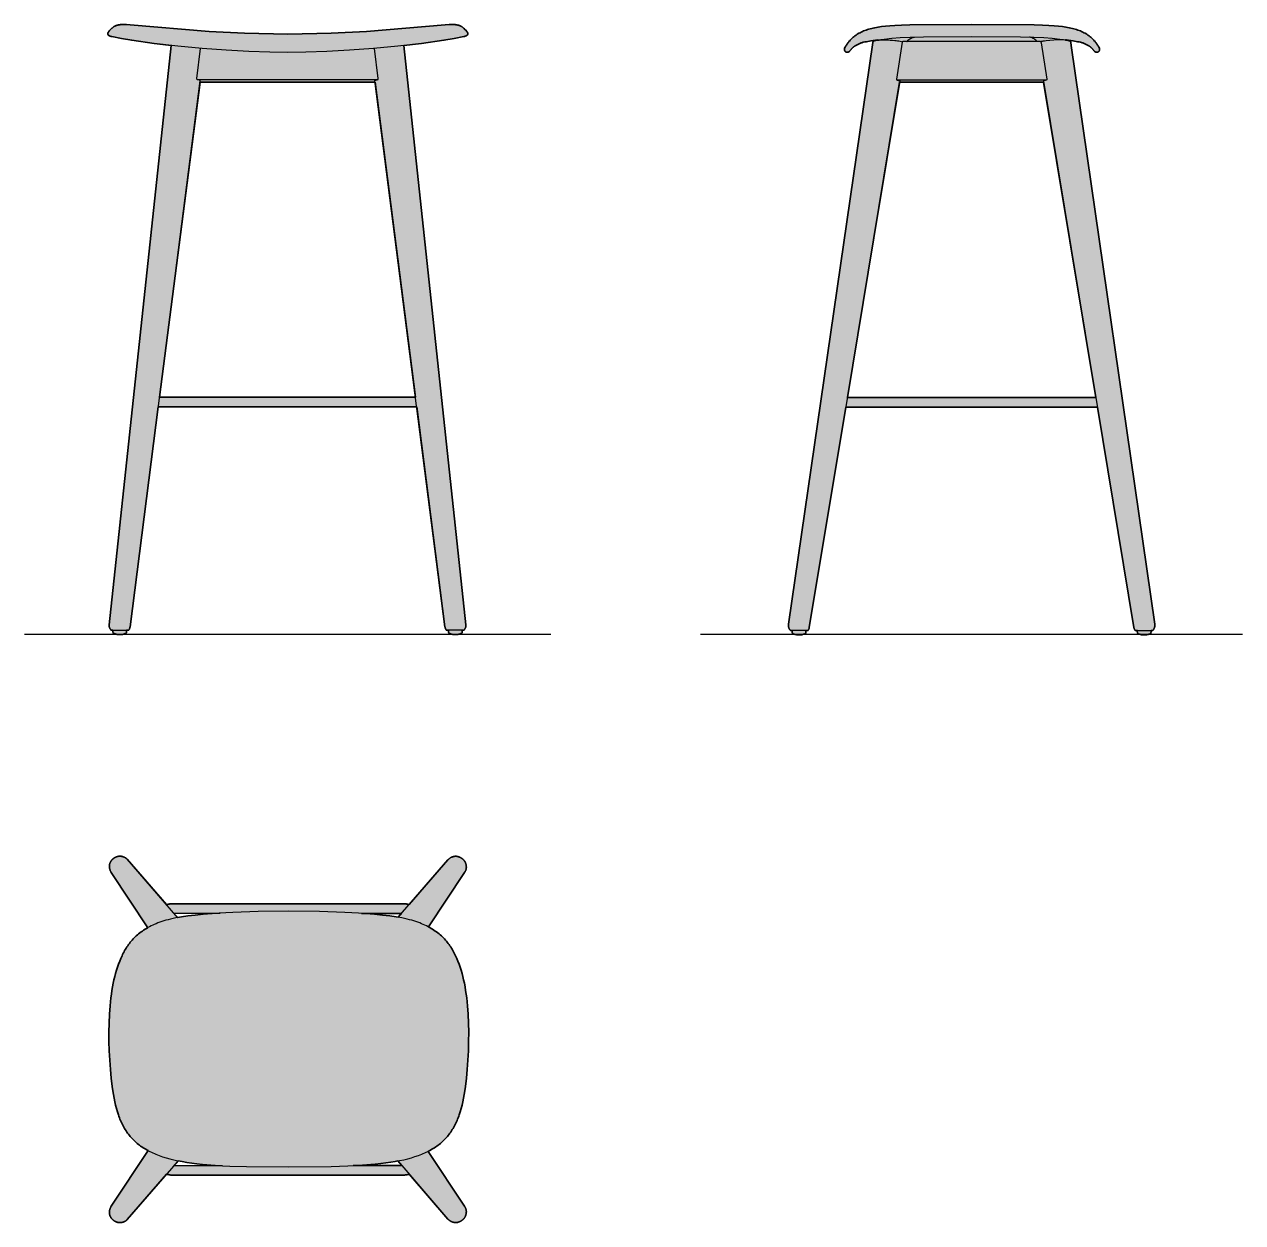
# Model space of a CAD drawing. Header units: millimetres. Extents: x 0 to 1516, y -732 to 759.
import ezdxf

# ---------------------------------------------------------------- set-up
doc = ezdxf.new("R2010")
doc.units = ezdxf.units.MM
doc.layers.add('Blocks', color=7, linetype='Continuous')
doc.layers.add('Blocks$Fill', color=7, linetype='Continuous', true_color=0xffffff)
for name, color, linetype, lineweight, true_color in [('Blocks$Inner', 7, 'Continuous', 25, 0x007f00), ('Blocks$Outline', 7, 'Continuous', 35, 0xff3f3f), ('Groud', 7, 'Continuous', 25, 0x243775)]:
    doc.layers.add(name, color=color, linetype=linetype, lineweight=lineweight, true_color=true_color)

# ---------------------------------------------------------------- blocks, each defined once
blk = doc.blocks.new('Fiber Bar Stool Front')
at = {"layer": 'Blocks$Fill'}
h = blk.add_hatch(color=256, dxfattribs=at)
h.paths.add_polyline_path([(108.7, 744.3), (108.6, 744.3), (108.5, 744.3), (108.4, 744.3), (108.2, 744.4), (108, 744.4), (107.8, 744.5), (107.6, 744.5), (107.3, 744.6), (107.1, 744.7), (106.8, 744.8), (106.5, 744.9), (106.3, 745), (106, 745.1), (105.9, 745.2), (105.7, 745.2), (105.6, 745.3), (105.5, 745.4), (105.4, 745.4), (105.3, 745.5), (105.1, 745.6), (105, 745.6), (104.9, 745.7), (104.8, 745.8), (104.7, 745.9), (104.7, 745.9), (104.6, 745.9), (104.6, 746), (104.6, 746), (104.5, 746.1), (104.5, 746.1), (104.4, 746.2), (104.4, 746.2), (104.4, 746.2), (104.3, 746.3), (104.3, 746.3), (104.3, 746.4), (104.2, 746.4), (104.2, 746.5), (104.2, 746.5), (104.1, 746.6), (104.1, 746.6), (104.1, 746.7), (104.1, 746.7), (104, 746.7), (104, 746.8), (104, 746.8), (104, 746.9), (103.9, 746.9), (103.9, 747), (103.9, 747), (103.9, 747.1), (103.9, 747.1), (103.9, 747.2), (103.8, 747.2), (103.8, 747.3), (103.8, 747.3), (103.8, 747.4), (103.8, 747.4), (103.8, 747.5), (103.8, 747.5), (103.8, 747.6), (103.8, 747.6), (103.8, 747.7), (103.8, 747.8), (103.8, 747.8), (103.8, 747.9), (103.8, 747.9), (103.8, 748), (103.8, 748), (103.8, 748.1), (103.8, 748.1), (103.8, 748.2), (103.8, 748.2), (103.8, 748.3), (103.8, 748.3), (103.8, 748.4), (103.8, 748.4), (103.9, 748.5), (103.9, 748.6), (103.9, 748.6), (103.9, 748.7), (103.9, 748.7), (104, 748.8), (104, 748.9), (104.1, 749), (104.1, 749.2), (104.2, 749.3), (104.2, 749.4), (104.3, 749.5), (104.4, 749.6), (104.4, 749.7), (104.5, 749.8), (104.6, 750), (104.7, 750.1), (104.8, 750.3), (105, 750.6), (105.3, 750.8), (105.5, 751.1), (106, 751.6), (107.7, 753.5), (108.4, 754.1), (108.8, 754.5), (109.1, 754.8), (109.5, 755.2), (110, 755.5), (110.4, 755.9), (110.8, 756.2), (111.1, 756.4), (111.3, 756.5), (111.5, 756.7), (111.8, 756.8), (112, 757), (112.3, 757.1), (112.6, 757.3), (112.8, 757.4), (113.1, 757.5), (113.4, 757.6), (113.7, 757.8), (114, 757.9), (114.3, 758), (114.6, 758.1), (114.9, 758.2), (115.2, 758.3), (115.5, 758.4), (115.8, 758.5), (116.2, 758.5), (116.5, 758.6), (117.2, 758.8), (118, 758.9), (118.7, 759), (119.5, 759.1), (120.3, 759.1), (121.2, 759.2), (123, 759.2), (124.9, 759.2), (127, 759.2), (131.8, 759), (230, 750.7), (274.1, 748.5), (327.8, 747.2), (381.6, 748.5), (425.7, 750.7), (523.8, 759), (528.7, 759.2), (530.7, 759.2), (532.7, 759.2), (534.5, 759.2), (535.3, 759.1), (536.1, 759.1), (536.9, 759), (537.7, 758.9), (538.4, 758.8), (539.1, 758.6), (539.5, 758.5), (539.8, 758.5), (540.2, 758.4), (540.5, 758.3), (540.8, 758.2), (541.1, 758.1), (541.4, 758), (541.7, 757.9), (542, 757.8), (542.3, 757.6), (542.6, 757.5), (542.8, 757.4), (543.1, 757.3), (543.4, 757.1), (543.6, 757), (543.9, 756.8), (544.1, 756.7), (544.4, 756.5), (544.6, 756.4), (544.8, 756.2), (545.3, 755.9), (545.7, 755.5), (546.1, 755.2), (546.5, 754.8), (546.9, 754.5), (547.3, 754.1), (547.9, 753.5), (549.7, 751.6), (550.2, 751.1), (550.4, 750.8), (550.6, 750.6), (550.8, 750.3), (551, 750.1), (551.1, 750), (551.2, 749.8), (551.2, 749.7), (551.3, 749.6), (551.4, 749.5), (551.4, 749.4), (551.5, 749.3), (551.6, 749.2), (551.6, 749), (551.7, 748.9), (551.7, 748.8), (551.7, 748.7), (551.8, 748.7), (551.8, 748.6), (551.8, 748.6), (551.8, 748.5), (551.8, 748.4), (551.8, 748.4), (551.8, 748.3), (551.9, 748.3), (551.9, 748.2), (551.9, 748.2), (551.9, 748.1), (551.9, 748.1), (551.9, 748), (551.9, 748), (551.9, 747.9), (551.9, 747.9), (551.9, 747.8), (551.9, 747.8), (551.9, 747.7), (551.9, 747.6), (551.9, 747.6), (551.9, 747.5), (551.9, 747.5), (551.9, 747.4), (551.9, 747.4), (551.8, 747.3), (551.8, 747.3), (551.8, 747.2), (551.8, 747.2), (551.8, 747.1), (551.8, 747.1), (551.8, 747), (551.7, 747), (551.7, 746.9), (551.7, 746.9), (551.7, 746.8), (551.7, 746.8), (551.6, 746.7), (551.6, 746.7), (551.6, 746.7), (551.6, 746.6), (551.5, 746.6), (551.5, 746.5), (551.5, 746.5), (551.4, 746.4), (551.4, 746.4), (551.4, 746.3), (551.3, 746.3), (551.3, 746.2), (551.3, 746.2), (551.2, 746.2), (551.2, 746.1), (551.1, 746.1), (551.1, 746), (551.1, 746), (551, 745.9), (551, 745.9), (550.9, 745.9), (550.8, 745.8), (550.7, 745.7), (550.6, 745.6), (550.5, 745.6), (550.4, 745.5), (550.3, 745.4), (550.2, 745.4), (550, 745.3), (549.9, 745.2), (549.8, 745.2), (549.7, 745.1), (549.4, 745), (549.1, 744.9), (548.9, 744.8), (548.6, 744.7), (548.3, 744.6), (548.1, 744.5), (547.9, 744.5), (547.6, 744.4), (547.4, 744.4), (547.3, 744.3), (547.1, 744.3), (547, 744.3), (547, 744.3), (522, 739.7), (494.2, 735.7), (472.3, 733.1), (549.5, 12.3), (549.5, 12), (549.5, 11.7), (549.5, 11.3), (549.5, 11), (549.5, 10.7), (549.4, 10.4), (549.4, 10.1), (549.3, 9.8), (549.2, 9.5), (549.2, 9.2), (549.1, 8.9), (549, 8.6), (548.9, 8.3), (548.7, 8.1), (548.6, 7.8), (548.5, 7.5), (548.3, 7.2), (548.1, 7), (548, 6.7), (547.8, 6.5), (547.6, 6.2), (547.4, 6), (547.2, 5.7), (547, 5.5), (544.8, 5.5), (544.8, 3.2), (544.8, 3.1), (544.7, 2.9), (544.7, 2.8), (544.7, 2.7), (544.7, 2.6), (544.6, 2.6), (544.6, 2.5), (544.6, 2.5), (544.6, 2.4), (544.6, 2.4), (544.6, 2.3), (544.5, 2.3), (544.5, 2.2), (544.5, 2.2), (544.5, 2.2), (544.5, 2.1), (544.4, 2.1), (544.4, 2), (544.4, 2), (544.4, 2), (544.3, 1.9), (544.3, 1.9), (544.3, 1.9), (544.3, 1.8), (544.2, 1.8), (544.2, 1.8), (544.2, 1.8), (544.1, 1.7), (544.1, 1.7), (544.1, 1.7), (544, 1.6), (544, 1.6), (544, 1.6), (543.9, 1.6), (543.9, 1.6), (543.9, 1.5), (543.8, 1.5), (543.8, 1.5), (543.7, 1.5), (543.6, 1.4), (543.5, 1.4), (543.5, 1.3), (543.4, 1.3), (543.2, 1.2), (542.3, 0.9), (541.7, 0.8), (541.4, 0.7), (541.1, 0.6), (540.8, 0.5), (540.4, 0.4), (540, 0.3), (539.6, 0.3), (539.1, 0.2), (538.6, 0.1), (538.1, 0.1), (537.5, 0.1), (536.9, 0), (536.3, 0), (535.6, 0), (535, 0.1), (534.5, 0.1), (533.9, 0.1), (533.4, 0.2), (533, 0.3), (532.6, 0.3), (532.2, 0.4), (531.8, 0.5), (531.4, 0.6), (531.1, 0.7), (530.8, 0.8), (530.3, 0.9), (529.4, 1.2), (529.2, 1.3), (529.1, 1.3), (529, 1.4), (528.9, 1.4), (528.8, 1.5), (528.8, 1.5), (528.7, 1.5), (528.7, 1.5), (528.6, 1.6), (528.6, 1.6), (528.6, 1.6), (528.5, 1.6), (528.5, 1.6), (528.5, 1.7), (528.4, 1.7), (528.4, 1.7), (528.4, 1.8), (528.3, 1.8), (528.3, 1.8), (528.3, 1.8), (528.3, 1.9), (528.2, 1.9), (528.2, 1.9), (528.2, 2), (528.2, 2), (528.1, 2), (528.1, 2.1), (528.1, 2.1), (528.1, 2.2), (528, 2.2), (528, 2.2), (528, 2.3), (528, 2.3), (528, 2.4), (527.9, 2.4), (527.9, 2.5), (527.9, 2.5), (527.9, 2.6), (527.9, 2.6), (527.9, 2.7), (527.8, 2.8), (527.8, 2.9), (527.8, 3.1), (527.8, 3.2), (527.8, 5.5), (525.1, 5.5), (524.9, 5.7), (524.8, 6), (524.6, 6.3), (524.5, 6.5), (524.3, 6.8), (524.2, 7.1), (524.1, 7.4), (524, 7.6), (523.9, 7.9), (523.8, 8.2), (523.7, 8.5), (523.6, 8.8), (523.5, 9.1), (523.5, 9.4), (523.4, 9.7), (488.3, 283.5), (166.7, 283.5), (131.5, 9.4), (131.4, 9.1), (131.4, 8.8), (131.3, 8.5), (131.2, 8.2), (131.1, 7.9), (131, 7.6), (130.9, 7.4), (130.8, 7.1), (130.7, 6.8), (130.5, 6.5), (130.4, 6.3), (130.2, 6), (130, 5.7), (129.9, 5.5), (127.2, 5.5), (127.2, 3.2), (127.2, 3.1), (127.2, 2.9), (127.1, 2.8), (127.1, 2.7), (127.1, 2.6), (127.1, 2.6), (127.1, 2.5), (127.1, 2.5), (127, 2.4), (127, 2.4), (127, 2.3), (127, 2.3), (127, 2.2), (126.9, 2.2), (126.9, 2.2), (126.9, 2.1), (126.9, 2.1), (126.8, 2), (126.8, 2), (126.8, 2), (126.8, 1.9), (126.7, 1.9), (126.7, 1.9), (126.7, 1.8), (126.7, 1.8), (126.6, 1.8), (126.6, 1.8), (126.6, 1.7), (126.5, 1.7), (126.5, 1.7), (126.5, 1.6), (126.4, 1.6), (126.4, 1.6), (126.4, 1.6), (126.3, 1.6), (126.3, 1.5), (126.3, 1.5), (126.2, 1.5), (126.2, 1.5), (126.1, 1.4), (126, 1.4), (125.9, 1.3), (125.8, 1.3), (125.6, 1.2), (124.7, 0.9), (124.2, 0.8), (123.9, 0.7), (123.5, 0.6), (123.2, 0.5), (122.8, 0.4), (122.4, 0.3), (122, 0.3), (121.5, 0.2), (121, 0.1), (120.5, 0.1), (119.9, 0.1), (119.3, 0), (118.7, 0), (118.1, 0), (117.5, 0.1), (116.9, 0.1), (116.4, 0.1), (115.9, 0.2), (115.4, 0.3), (115, 0.3), (114.6, 0.4), (114.2, 0.5), (113.9, 0.6), (113.5, 0.7), (113.2, 0.8), (112.7, 0.9), (111.8, 1.2), (111.6, 1.3), (111.5, 1.3), (111.4, 1.4), (111.3, 1.4), (111.3, 1.5), (111.2, 1.5), (111.1, 1.5), (111.1, 1.5), (111.1, 1.6), (111, 1.6), (111, 1.6), (111, 1.6), (110.9, 1.6), (110.9, 1.7), (110.9, 1.7), (110.8, 1.7), (110.8, 1.8), (110.8, 1.8), (110.8, 1.8), (110.7, 1.8), (110.7, 1.9), (110.7, 1.9), (110.6, 1.9), (110.6, 2), (110.6, 2), (110.6, 2), (110.5, 2.1), (110.5, 2.1), (110.5, 2.2), (110.5, 2.2), (110.5, 2.2), (110.4, 2.3), (110.4, 2.3), (110.4, 2.4), (110.4, 2.4), (110.4, 2.5), (110.3, 2.5), (110.3, 2.6), (110.3, 2.6), (110.3, 2.7), (110.3, 2.8), (110.2, 2.9), (110.2, 3.1), (110.2, 3.2), (110.2, 5.5), (108, 5.5), (107.8, 5.7), (107.6, 6), (107.4, 6.2), (107.2, 6.5), (107, 6.7), (106.8, 7), (106.7, 7.2), (106.5, 7.5), (106.4, 7.8), (106.3, 8.1), (106.1, 8.3), (106, 8.6), (105.9, 8.9), (105.8, 9.2), (105.7, 9.5), (105.7, 9.8), (105.6, 10.1), (105.6, 10.4), (105.5, 10.7), (105.5, 11), (105.5, 11.3), (105.5, 11.7), (105.5, 12), (105.5, 12.3), (182.7, 733.2), (133.7, 739.7), (120.8, 741.9)], flags=0)
h.paths.add_polyline_path([(168.3, 295.5), (486.7, 295.5), (436.4, 687.3), (218.6, 687.3)], flags=0)
at = {"layer": 'Blocks$Inner'}
for p, q in [((436.4, 687.3), (218.6, 687.3)), ((168.3, 295.5), (486.7, 295.5)), ((166.7, 283.5), (488.3, 283.5))]:
    blk.add_line(p, q, dxfattribs=at)
blk.add_lwpolyline([(547, 744.3), (534.9, 741.9), (522, 739.7), (494.2, 735.7), (464.7, 732.3), (434.5, 729.4), (404.6, 727.2), (376.2, 725.7), (350.3, 724.8), (327.8, 724.6), (305.4, 724.8), (279.5, 725.7), (251, 727.2), (221.2, 729.4), (191, 732.3), (161.5, 735.7), (133.7, 739.7), (120.8, 741.9), (108.7, 744.3), (108.6, 744.3), (108.5, 744.3), (108.4, 744.3), (108.2, 744.4), (108, 744.4), (107.8, 744.5), (107.6, 744.5), (107.3, 744.6), (107.1, 744.7), (106.8, 744.8), (106.5, 744.9), (106.3, 745), (106, 745.1), (105.9, 745.2), (105.7, 745.2), (105.6, 745.3), (105.5, 745.4), (105.4, 745.4), (105.3, 745.5), (105.1, 745.6), (105, 745.6), (104.9, 745.7), (104.8, 745.8), (104.7, 745.9), (104.7, 745.9), (104.6, 745.9), (104.6, 746), (104.6, 746), (104.5, 746.1), (104.5, 746.1), (104.4, 746.2), (104.4, 746.2), (104.4, 746.2), (104.3, 746.3), (104.3, 746.3), (104.3, 746.4), (104.2, 746.4), (104.2, 746.5), (104.2, 746.5), (104.1, 746.6), (104.1, 746.6), (104.1, 746.7), (104.1, 746.7), (104, 746.7), (104, 746.8), (104, 746.8), (104, 746.9), (103.9, 746.9), (103.9, 747), (103.9, 747), (103.9, 747.1), (103.9, 747.1), (103.9, 747.2), (103.8, 747.2), (103.8, 747.3), (103.8, 747.3), (103.8, 747.4), (103.8, 747.4), (103.8, 747.5), (103.8, 747.5), (103.8, 747.6), (103.8, 747.6), (103.8, 747.7), (103.8, 747.8), (103.8, 747.8), (103.8, 747.9), (103.8, 747.9), (103.8, 748), (103.8, 748), (103.8, 748.1), (103.8, 748.1), (103.8, 748.2), (103.8, 748.2), (103.8, 748.3), (103.8, 748.3), (103.8, 748.4), (103.8, 748.4), (103.9, 748.5), (103.9, 748.6), (103.9, 748.6), (103.9, 748.7), (103.9, 748.7), (104, 748.8), (104, 748.9), (104.1, 749), (104.1, 749.2), (104.2, 749.3), (104.2, 749.4), (104.3, 749.5), (104.4, 749.6), (104.4, 749.7), (104.5, 749.8), (104.6, 750), (104.7, 750.1), (104.8, 750.3), (105, 750.6), (105.3, 750.8), (105.5, 751.1), (106, 751.6), (107.7, 753.5), (108.4, 754.1), (108.8, 754.5), (109.1, 754.8), (109.5, 755.2), (110, 755.5), (110.4, 755.9), (110.8, 756.2), (111.1, 756.4), (111.3, 756.5), (111.5, 756.7), (111.8, 756.8), (112, 757), (112.3, 757.1), (112.6, 757.3), (112.8, 757.4), (113.1, 757.5), (113.4, 757.6), (113.7, 757.8), (114, 757.9), (114.3, 758), (114.6, 758.1), (114.9, 758.2), (115.2, 758.3), (115.5, 758.4), (115.8, 758.5), (116.2, 758.5), (116.5, 758.6), (117.2, 758.8), (118, 758.9), (118.7, 759), (119.5, 759.1), (120.3, 759.1), (121.2, 759.2), (123, 759.2), (124.9, 759.2), (127, 759.2), (131.8, 759), (230, 750.7), (274.1, 748.5), (327.8, 747.2), (381.6, 748.5), (425.7, 750.7), (523.8, 759), (528.7, 759.2), (530.7, 759.2), (532.7, 759.2), (534.5, 759.2), (535.3, 759.1), (536.1, 759.1), (536.9, 759), (537.7, 758.9), (538.4, 758.8), (539.1, 758.6), (539.5, 758.5), (539.8, 758.5), (540.2, 758.4), (540.5, 758.3), (540.8, 758.2), (541.1, 758.1), (541.4, 758), (541.7, 757.9), (542, 757.8), (542.3, 757.6), (542.6, 757.5), (542.8, 757.4), (543.1, 757.3), (543.4, 757.1), (543.6, 757), (543.9, 756.8), (544.1, 756.7), (544.4, 756.5), (544.6, 756.4), (544.8, 756.2), (545.3, 755.9), (545.7, 755.5), (546.1, 755.2), (546.5, 754.8), (546.9, 754.5), (547.3, 754.1), (547.9, 753.5), (549.7, 751.6), (550.2, 751.1), (550.4, 750.8), (550.6, 750.6), (550.8, 750.3), (551, 750.1), (551.1, 750), (551.2, 749.8), (551.2, 749.7), (551.3, 749.6), (551.4, 749.5), (551.4, 749.4), (551.5, 749.3), (551.6, 749.2), (551.6, 749), (551.7, 748.9), (551.7, 748.8), (551.7, 748.7), (551.8, 748.7), (551.8, 748.6), (551.8, 748.6), (551.8, 748.5), (551.8, 748.4), (551.8, 748.4), (551.8, 748.3), (551.9, 748.3), (551.9, 748.2), (551.9, 748.2), (551.9, 748.1), (551.9, 748.1), (551.9, 748), (551.9, 748), (551.9, 747.9), (551.9, 747.9), (551.9, 747.8), (551.9, 747.8), (551.9, 747.7), (551.9, 747.6), (551.9, 747.6), (551.9, 747.5), (551.9, 747.5), (551.9, 747.4), (551.9, 747.4), (551.8, 747.3), (551.8, 747.3), (551.8, 747.2), (551.8, 747.2), (551.8, 747.1), (551.8, 747.1), (551.8, 747), (551.7, 747), (551.7, 746.9), (551.7, 746.9), (551.7, 746.8), (551.7, 746.8), (551.6, 746.7), (551.6, 746.7), (551.6, 746.7), (551.6, 746.6), (551.5, 746.6), (551.5, 746.5), (551.5, 746.5), (551.4, 746.4), (551.4, 746.4), (551.4, 746.3), (551.3, 746.3), (551.3, 746.2), (551.3, 746.2), (551.2, 746.2), (551.2, 746.1), (551.1, 746.1), (551.1, 746), (551.1, 746), (551, 745.9), (551, 745.9), (550.9, 745.9), (550.8, 745.8), (550.7, 745.7), (550.6, 745.6), (550.5, 745.6), (550.4, 745.5), (550.3, 745.4), (550.2, 745.4), (550, 745.3), (549.9, 745.2), (549.8, 745.2), (549.7, 745.1), (549.4, 745), (549.1, 744.9), (548.9, 744.8), (548.6, 744.7), (548.3, 744.6), (548.1, 744.5), (547.9, 744.5), (547.6, 744.4), (547.4, 744.4), (547.3, 744.3), (547.1, 744.3), (547, 744.3)], close=True, dxfattribs=at)
for points in [[(182.7, 733.2), (105.5, 12.3), (105.5, 12), (105.5, 11.7), (105.5, 11.3), (105.5, 11), (105.5, 10.7), (105.6, 10.4), (105.6, 10.1), (105.7, 9.8), (105.7, 9.5), (105.8, 9.2), (105.9, 8.9), (106, 8.6), (106.1, 8.3), (106.3, 8.1), (106.4, 7.8), (106.5, 7.5), (106.7, 7.2), (106.8, 7), (107, 6.7), (107.2, 6.5), (107.4, 6.2), (107.6, 6), (107.8, 5.7), (108, 5.5), (129.9, 5.5), (130, 5.7), (130.2, 6), (130.4, 6.3), (130.5, 6.5), (130.7, 6.8), (130.8, 7.1), (130.9, 7.4), (131, 7.6), (131.1, 7.9), (131.2, 8.2), (131.3, 8.5), (131.4, 8.8), (131.4, 9.1), (131.5, 9.4), (131.5, 9.7), (218.8, 689)], [(215.2, 690.8), (215.2, 690.8), (215.2, 690.8), (215.1, 690.8), (215.1, 690.9), (215.1, 690.9), (215, 690.9), (215, 690.9), (215, 690.9), (215, 691), (214.9, 691), (214.9, 691), (214.9, 691), (214.9, 691.1), (214.8, 691.1), (214.8, 691.1), (214.8, 691.1), (214.8, 691.2), (214.8, 691.2), (214.7, 691.2), (214.7, 691.3), (214.7, 691.3), (214.7, 691.3), (214.7, 691.4), (214.7, 691.4), (214.7, 691.4), (214.6, 691.5), (214.6, 691.5), (214.6, 691.5), (214.6, 691.6), (214.6, 691.6), (214.6, 691.6), (214.6, 691.7), (214.6, 691.7), (214.6, 691.7), (214.6, 691.8), (214.6, 691.8), (214.6, 691.8), (214.6, 691.9), (214.6, 691.9), (214.6, 691.9), (219, 729.6)], [(218.7, 689.3), (218.7, 689.3), (218.7, 689.3), (218.7, 689.3), (218.7, 689.4), (218.7, 689.4), (218.6, 689.4), (218.6, 689.4), (218.6, 689.4), (218.6, 689.5), (218.6, 689.5), (218.6, 689.5), (218.6, 689.5), (218.5, 689.5), (218.5, 689.6), (218.5, 689.6), (218.4, 689.6), (218.4, 689.6), (218.3, 689.7), (218.3, 689.7), (218.3, 689.7), (218.2, 689.8), (218.2, 689.8), (218.1, 689.9), (218, 689.9), (217.9, 690), (217.7, 690), (217.6, 690.1), (217.5, 690.1), (217.4, 690.2), (217.2, 690.2), (217, 690.3), (216.7, 690.4), (216.4, 690.5), (216, 690.6), (215.2, 690.8), (439.7, 690.8), (439.8, 690.8), (439.8, 690.8), (439.8, 690.8), (439.9, 690.9), (439.9, 690.9), (439.9, 690.9), (440, 690.9), (440, 690.9), (440, 691), (440, 691), (440.1, 691), (440.1, 691), (440.1, 691.1), (440.1, 691.1), (440.2, 691.1), (440.2, 691.1), (440.2, 691.2), (440.2, 691.2), (440.2, 691.2), (440.3, 691.3), (440.3, 691.3), (440.3, 691.3), (440.3, 691.4), (440.3, 691.4), (440.3, 691.4), (440.3, 691.5), (440.3, 691.5), (440.4, 691.5), (440.4, 691.6), (440.4, 691.6), (440.4, 691.6), (440.4, 691.7), (440.4, 691.7), (440.4, 691.7), (440.4, 691.8), (440.4, 691.8), (440.4, 691.8), (440.4, 691.9), (440.4, 691.9), (440.4, 691.9), (435.9, 729.6)], [(472.3, 733.1), (549.5, 12.3), (549.5, 12), (549.5, 11.7), (549.5, 11.3), (549.5, 11), (549.5, 10.7), (549.4, 10.4), (549.4, 10.1), (549.3, 9.8), (549.2, 9.5), (549.2, 9.2), (549.1, 8.9), (549, 8.6), (548.9, 8.3), (548.7, 8.1), (548.6, 7.8), (548.5, 7.5), (548.3, 7.2), (548.1, 7), (548, 6.7), (547.8, 6.5), (547.6, 6.2), (547.4, 6), (547.2, 5.7), (547, 5.5), (525.1, 5.5), (524.9, 5.7), (524.8, 6), (524.6, 6.3), (524.5, 6.5), (524.3, 6.8), (524.2, 7.1), (524.1, 7.4), (524, 7.6), (523.9, 7.9), (523.8, 8.2), (523.7, 8.5), (523.6, 8.8), (523.5, 9.1), (523.5, 9.4), (523.4, 9.7), (436.2, 689)], [(436.3, 689.3), (436.3, 689.3), (436.3, 689.3), (436.3, 689.3), (436.3, 689.4), (436.3, 689.4), (436.3, 689.4), (436.3, 689.4), (436.4, 689.4), (436.4, 689.5), (436.4, 689.5), (436.4, 689.5), (436.4, 689.5), (436.4, 689.5), (436.5, 689.6), (436.5, 689.6), (436.5, 689.6), (436.6, 689.6), (436.6, 689.7), (436.7, 689.7), (436.7, 689.7), (436.8, 689.8), (436.8, 689.8), (436.9, 689.9), (437, 689.9), (437.1, 690), (437.2, 690), (437.4, 690.1), (437.5, 690.1), (437.6, 690.2), (437.7, 690.2), (438, 690.3), (438.3, 690.4), (438.6, 690.5), (439, 690.6), (439.7, 690.8)], [(110.2, 5.5), (110.2, 3.2), (110.2, 3.1), (110.2, 2.9), (110.3, 2.8), (110.3, 2.7), (110.3, 2.6), (110.3, 2.6), (110.3, 2.5), (110.4, 2.5), (110.4, 2.4), (110.4, 2.4), (110.4, 2.3), (110.4, 2.3), (110.5, 2.2), (110.5, 2.2), (110.5, 2.2), (110.5, 2.1), (110.5, 2.1), (110.6, 2), (110.6, 2), (110.6, 2), (110.6, 1.9), (110.7, 1.9), (110.7, 1.9), (110.7, 1.8), (110.8, 1.8), (110.8, 1.8), (110.8, 1.8), (110.8, 1.7), (110.9, 1.7), (110.9, 1.7), (110.9, 1.6), (111, 1.6), (111, 1.6), (111, 1.6), (111.1, 1.6), (111.1, 1.5), (111.1, 1.5), (111.2, 1.5), (111.3, 1.5), (111.3, 1.4), (111.4, 1.4), (111.5, 1.3), (111.6, 1.3), (111.8, 1.2), (112.7, 0.9), (113.2, 0.8), (113.5, 0.7), (113.9, 0.6), (114.2, 0.5), (114.6, 0.4), (115, 0.3), (115.4, 0.3), (115.9, 0.2), (116.4, 0.1), (116.9, 0.1), (117.5, 0.1), (118.1, 0), (118.7, 0), (119.3, 0), (119.9, 0.1), (120.5, 0.1), (121, 0.1), (121.5, 0.2), (122, 0.3), (122.4, 0.3), (122.8, 0.4), (123.2, 0.5), (123.5, 0.6), (123.9, 0.7), (124.2, 0.8), (124.7, 0.9), (125.6, 1.2), (125.8, 1.3), (125.9, 1.3), (126, 1.4), (126.1, 1.4), (126.2, 1.5), (126.2, 1.5), (126.3, 1.5), (126.3, 1.5), (126.3, 1.6), (126.4, 1.6), (126.4, 1.6), (126.4, 1.6), (126.5, 1.6), (126.5, 1.7), (126.5, 1.7), (126.6, 1.7), (126.6, 1.8), (126.6, 1.8), (126.7, 1.8), (126.7, 1.8), (126.7, 1.9), (126.7, 1.9), (126.8, 1.9), (126.8, 2), (126.8, 2), (126.8, 2), (126.9, 2.1), (126.9, 2.1), (126.9, 2.2), (126.9, 2.2), (127, 2.2), (127, 2.3), (127, 2.3), (127, 2.4), (127, 2.4), (127.1, 2.5), (127.1, 2.5), (127.1, 2.6), (127.1, 2.6), (127.1, 2.7), (127.1, 2.8), (127.2, 2.9), (127.2, 3.1), (127.2, 3.2), (127.2, 5.5)], [(544.8, 5.5), (544.8, 3.2), (544.8, 3.1), (544.7, 2.9), (544.7, 2.8), (544.7, 2.7), (544.7, 2.6), (544.6, 2.6), (544.6, 2.5), (544.6, 2.5), (544.6, 2.4), (544.6, 2.4), (544.6, 2.3), (544.5, 2.3), (544.5, 2.2), (544.5, 2.2), (544.5, 2.2), (544.5, 2.1), (544.4, 2.1), (544.4, 2), (544.4, 2), (544.4, 2), (544.3, 1.9), (544.3, 1.9), (544.3, 1.9), (544.3, 1.8), (544.2, 1.8), (544.2, 1.8), (544.2, 1.8), (544.1, 1.7), (544.1, 1.7), (544.1, 1.7), (544, 1.6), (544, 1.6), (544, 1.6), (543.9, 1.6), (543.9, 1.6), (543.9, 1.5), (543.8, 1.5), (543.8, 1.5), (543.7, 1.5), (543.6, 1.4), (543.5, 1.4), (543.5, 1.3), (543.4, 1.3), (543.2, 1.2), (542.3, 0.9), (541.7, 0.8), (541.4, 0.7), (541.1, 0.6), (540.8, 0.5), (540.4, 0.4), (540, 0.3), (539.6, 0.3), (539.1, 0.2), (538.6, 0.1), (538.1, 0.1), (537.5, 0.1), (536.9, 0), (536.3, 0), (535.6, 0), (535, 0.1), (534.5, 0.1), (533.9, 0.1), (533.4, 0.2), (533, 0.3), (532.6, 0.3), (532.2, 0.4), (531.8, 0.5), (531.4, 0.6), (531.1, 0.7), (530.8, 0.8), (530.3, 0.9), (529.4, 1.2), (529.2, 1.3), (529.1, 1.3), (529, 1.4), (528.9, 1.4), (528.8, 1.5), (528.8, 1.5), (528.7, 1.5), (528.7, 1.5), (528.6, 1.6), (528.6, 1.6), (528.6, 1.6), (528.5, 1.6), (528.5, 1.6), (528.5, 1.7), (528.4, 1.7), (528.4, 1.7), (528.4, 1.8), (528.3, 1.8), (528.3, 1.8), (528.3, 1.8), (528.3, 1.9), (528.2, 1.9), (528.2, 1.9), (528.2, 2), (528.2, 2), (528.1, 2), (528.1, 2.1), (528.1, 2.1), (528.1, 2.2), (528, 2.2), (528, 2.2), (528, 2.3), (528, 2.3), (528, 2.4), (527.9, 2.4), (527.9, 2.5), (527.9, 2.5), (527.9, 2.6), (527.9, 2.6), (527.9, 2.7), (527.8, 2.8), (527.8, 2.9), (527.8, 3.1), (527.8, 3.2), (527.8, 5.5)]]:
    blk.add_lwpolyline(points, dxfattribs=at)
at = {"layer": 'Blocks$Outline'}
for points in [[(108.7, 744.3), (108.6, 744.3), (108.5, 744.3), (108.4, 744.3), (108.2, 744.4), (108, 744.4), (107.8, 744.5), (107.6, 744.5), (107.3, 744.6), (107.1, 744.7), (106.8, 744.8), (106.5, 744.9), (106.3, 745), (106, 745.1), (105.9, 745.2), (105.7, 745.2), (105.6, 745.3), (105.5, 745.4), (105.4, 745.4), (105.3, 745.5), (105.1, 745.6), (105, 745.6), (104.9, 745.7), (104.8, 745.8), (104.7, 745.9), (104.7, 745.9), (104.6, 745.9), (104.6, 746), (104.6, 746), (104.5, 746.1), (104.5, 746.1), (104.4, 746.2), (104.4, 746.2), (104.4, 746.2), (104.3, 746.3), (104.3, 746.3), (104.3, 746.4), (104.2, 746.4), (104.2, 746.5), (104.2, 746.5), (104.1, 746.6), (104.1, 746.6), (104.1, 746.7), (104.1, 746.7), (104, 746.7), (104, 746.8), (104, 746.8), (104, 746.9), (103.9, 746.9), (103.9, 747), (103.9, 747), (103.9, 747.1), (103.9, 747.1), (103.9, 747.2), (103.8, 747.2), (103.8, 747.3), (103.8, 747.3), (103.8, 747.4), (103.8, 747.4), (103.8, 747.5), (103.8, 747.5), (103.8, 747.6), (103.8, 747.6), (103.8, 747.7), (103.8, 747.8), (103.8, 747.8), (103.8, 747.9), (103.8, 747.9), (103.8, 748), (103.8, 748), (103.8, 748.1), (103.8, 748.1), (103.8, 748.2), (103.8, 748.2), (103.8, 748.3), (103.8, 748.3), (103.8, 748.4), (103.8, 748.4), (103.9, 748.5), (103.9, 748.6), (103.9, 748.6), (103.9, 748.7), (103.9, 748.7), (104, 748.8), (104, 748.9), (104.1, 749), (104.1, 749.2), (104.2, 749.3), (104.2, 749.4), (104.3, 749.5), (104.4, 749.6), (104.4, 749.7), (104.5, 749.8), (104.6, 750), (104.7, 750.1), (104.8, 750.3), (105, 750.6), (105.3, 750.8), (105.5, 751.1), (106, 751.6), (107.7, 753.5), (108.4, 754.1), (108.8, 754.5), (109.1, 754.8), (109.5, 755.2), (110, 755.5), (110.4, 755.9), (110.8, 756.2), (111.1, 756.4), (111.3, 756.5), (111.5, 756.7), (111.8, 756.8), (112, 757), (112.3, 757.1), (112.6, 757.3), (112.8, 757.4), (113.1, 757.5), (113.4, 757.6), (113.7, 757.8), (114, 757.9), (114.3, 758), (114.6, 758.1), (114.9, 758.2), (115.2, 758.3), (115.5, 758.4), (115.8, 758.5), (116.2, 758.5), (116.5, 758.6), (117.2, 758.8), (118, 758.9), (118.7, 759), (119.5, 759.1), (120.3, 759.1), (121.2, 759.2), (123, 759.2), (124.9, 759.2), (127, 759.2), (131.8, 759), (230, 750.7), (274.1, 748.5), (327.8, 747.2), (381.6, 748.5), (425.7, 750.7), (523.8, 759), (528.7, 759.2), (530.7, 759.2), (532.7, 759.2), (534.5, 759.2), (535.3, 759.1), (536.1, 759.1), (536.9, 759), (537.7, 758.9), (538.4, 758.8), (539.1, 758.6), (539.5, 758.5), (539.8, 758.5), (540.2, 758.4), (540.5, 758.3), (540.8, 758.2), (541.1, 758.1), (541.4, 758), (541.7, 757.9), (542, 757.8), (542.3, 757.6), (542.6, 757.5), (542.8, 757.4), (543.1, 757.3), (543.4, 757.1), (543.6, 757), (543.9, 756.8), (544.1, 756.7), (544.4, 756.5), (544.6, 756.4), (544.8, 756.2), (545.3, 755.9), (545.7, 755.5), (546.1, 755.2), (546.5, 754.8), (546.9, 754.5), (547.3, 754.1), (547.9, 753.5), (549.7, 751.6), (550.2, 751.1), (550.4, 750.8), (550.6, 750.6), (550.8, 750.3), (551, 750.1), (551.1, 750), (551.2, 749.8), (551.2, 749.7), (551.3, 749.6), (551.4, 749.5), (551.4, 749.4), (551.5, 749.3), (551.6, 749.2), (551.6, 749), (551.7, 748.9), (551.7, 748.8), (551.7, 748.7), (551.8, 748.7), (551.8, 748.6), (551.8, 748.6), (551.8, 748.5), (551.8, 748.4), (551.8, 748.4), (551.8, 748.3), (551.9, 748.3), (551.9, 748.2), (551.9, 748.2), (551.9, 748.1), (551.9, 748.1), (551.9, 748), (551.9, 748), (551.9, 747.9), (551.9, 747.9), (551.9, 747.8), (551.9, 747.8), (551.9, 747.7), (551.9, 747.6), (551.9, 747.6), (551.9, 747.5), (551.9, 747.5), (551.9, 747.4), (551.9, 747.4), (551.8, 747.3), (551.8, 747.3), (551.8, 747.2), (551.8, 747.2), (551.8, 747.1), (551.8, 747.1), (551.8, 747), (551.7, 747), (551.7, 746.9), (551.7, 746.9), (551.7, 746.8), (551.7, 746.8), (551.6, 746.7), (551.6, 746.7), (551.6, 746.7), (551.6, 746.6), (551.5, 746.6), (551.5, 746.5), (551.5, 746.5), (551.4, 746.4), (551.4, 746.4), (551.4, 746.3), (551.3, 746.3), (551.3, 746.2), (551.3, 746.2), (551.2, 746.2), (551.2, 746.1), (551.1, 746.1), (551.1, 746), (551.1, 746), (551, 745.9), (551, 745.9), (550.9, 745.9), (550.8, 745.8), (550.7, 745.7), (550.6, 745.6), (550.5, 745.6), (550.4, 745.5), (550.3, 745.4), (550.2, 745.4), (550, 745.3), (549.9, 745.2), (549.8, 745.2), (549.7, 745.1), (549.4, 745), (549.1, 744.9), (548.9, 744.8), (548.6, 744.7), (548.3, 744.6), (548.1, 744.5), (547.9, 744.5), (547.6, 744.4), (547.4, 744.4), (547.3, 744.3), (547.1, 744.3), (547, 744.3), (547, 744.3)], [(182.7, 733.2), (161.5, 735.7), (133.7, 739.7), (120.8, 741.9), (108.7, 744.3)], [(547, 744.3), (534.9, 741.9), (522, 739.7), (494.2, 735.7), (472.3, 733.1)], [(110.2, 5.5), (108, 5.5), (107.8, 5.7), (107.6, 6), (107.4, 6.2), (107.2, 6.5), (107, 6.7), (106.8, 7), (106.7, 7.2), (106.5, 7.5), (106.4, 7.8), (106.3, 8.1), (106.1, 8.3), (106, 8.6), (105.9, 8.9), (105.8, 9.2), (105.7, 9.5), (105.7, 9.8), (105.6, 10.1), (105.6, 10.4), (105.5, 10.7), (105.5, 11), (105.5, 11.3), (105.5, 11.7), (105.5, 12), (105.5, 12.3), (182.7, 733.2)], [(472.3, 733.1), (549.5, 12.3), (549.5, 12), (549.5, 11.7), (549.5, 11.3), (549.5, 11), (549.5, 10.7), (549.4, 10.4), (549.4, 10.1), (549.3, 9.8), (549.2, 9.5), (549.2, 9.2), (549.1, 8.9), (549, 8.6), (548.9, 8.3), (548.7, 8.1), (548.6, 7.8), (548.5, 7.5), (548.3, 7.2), (548.1, 7), (548, 6.7), (547.8, 6.5), (547.6, 6.2), (547.4, 6), (547.2, 5.7), (547, 5.5), (544.8, 5.5)], [(218.6, 687.3), (168.3, 295.5)], [(436.4, 687.3), (218.6, 687.3)], [(486.7, 295.5), (436.4, 687.3)], [(168.3, 295.5), (486.7, 295.5)], [(166.7, 283.5), (131.5, 9.7), (131.5, 9.4), (131.4, 9.1), (131.4, 8.8), (131.3, 8.5), (131.2, 8.2), (131.1, 7.9), (131, 7.6), (130.9, 7.4), (130.8, 7.1), (130.7, 6.8), (130.5, 6.5), (130.4, 6.3), (130.2, 6), (130, 5.7), (129.9, 5.5), (127.2, 5.5)], [(488.3, 283.5), (166.7, 283.5)], [(527.8, 5.5), (525.1, 5.5), (524.9, 5.7), (524.8, 6), (524.6, 6.3), (524.5, 6.5), (524.3, 6.8), (524.2, 7.1), (524.1, 7.4), (524, 7.6), (523.9, 7.9), (523.8, 8.2), (523.7, 8.5), (523.6, 8.8), (523.5, 9.1), (523.5, 9.4), (523.4, 9.7), (488.3, 283.5)], [(127.2, 5.5), (127.2, 3.2), (127.2, 3.1), (127.2, 2.9), (127.1, 2.8), (127.1, 2.7), (127.1, 2.6), (127.1, 2.6), (127.1, 2.5), (127.1, 2.5), (127, 2.4), (127, 2.4), (127, 2.3), (127, 2.3), (127, 2.2), (126.9, 2.2), (126.9, 2.2), (126.9, 2.1), (126.9, 2.1), (126.8, 2), (126.8, 2), (126.8, 2), (126.8, 1.9), (126.7, 1.9), (126.7, 1.9), (126.7, 1.8), (126.7, 1.8), (126.6, 1.8), (126.6, 1.8), (126.6, 1.7), (126.5, 1.7), (126.5, 1.7), (126.5, 1.6), (126.4, 1.6), (126.4, 1.6), (126.4, 1.6), (126.3, 1.6), (126.3, 1.5), (126.3, 1.5), (126.2, 1.5), (126.2, 1.5), (126.1, 1.4), (126, 1.4), (125.9, 1.3), (125.8, 1.3), (125.6, 1.2), (124.7, 0.9), (124.2, 0.8), (123.9, 0.7), (123.5, 0.6), (123.2, 0.5), (122.8, 0.4), (122.4, 0.3), (122, 0.3), (121.5, 0.2), (121, 0.1), (120.5, 0.1), (119.9, 0.1), (119.3, 0), (118.7, 0), (118.1, 0), (117.5, 0.1), (116.9, 0.1), (116.4, 0.1), (115.9, 0.2), (115.4, 0.3), (115, 0.3), (114.6, 0.4), (114.2, 0.5), (113.9, 0.6), (113.5, 0.7), (113.2, 0.8), (112.7, 0.9), (111.8, 1.2), (111.6, 1.3), (111.5, 1.3), (111.4, 1.4), (111.3, 1.4), (111.3, 1.5), (111.2, 1.5), (111.1, 1.5), (111.1, 1.5), (111.1, 1.6), (111, 1.6), (111, 1.6), (111, 1.6), (110.9, 1.6), (110.9, 1.7), (110.9, 1.7), (110.8, 1.7), (110.8, 1.8), (110.8, 1.8), (110.8, 1.8), (110.7, 1.8), (110.7, 1.9), (110.7, 1.9), (110.6, 1.9), (110.6, 2), (110.6, 2), (110.6, 2), (110.5, 2.1), (110.5, 2.1), (110.5, 2.2), (110.5, 2.2), (110.5, 2.2), (110.4, 2.3), (110.4, 2.3), (110.4, 2.4), (110.4, 2.4), (110.4, 2.5), (110.3, 2.5), (110.3, 2.6), (110.3, 2.6), (110.3, 2.7), (110.3, 2.8), (110.2, 2.9), (110.2, 3.1), (110.2, 3.2), (110.2, 5.5)], [(544.8, 5.5), (544.8, 3.2), (544.8, 3.1), (544.7, 2.9), (544.7, 2.8), (544.7, 2.7), (544.7, 2.6), (544.6, 2.6), (544.6, 2.5), (544.6, 2.5), (544.6, 2.4), (544.6, 2.4), (544.6, 2.3), (544.5, 2.3), (544.5, 2.2), (544.5, 2.2), (544.5, 2.2), (544.5, 2.1), (544.4, 2.1), (544.4, 2), (544.4, 2), (544.4, 2), (544.3, 1.9), (544.3, 1.9), (544.3, 1.9), (544.3, 1.8), (544.2, 1.8), (544.2, 1.8), (544.2, 1.8), (544.1, 1.7), (544.1, 1.7), (544.1, 1.7), (544, 1.6), (544, 1.6), (544, 1.6), (543.9, 1.6), (543.9, 1.6), (543.9, 1.5), (543.8, 1.5), (543.8, 1.5), (543.7, 1.5), (543.6, 1.4), (543.5, 1.4), (543.5, 1.3), (543.4, 1.3), (543.2, 1.2), (542.3, 0.9), (541.7, 0.8), (541.4, 0.7), (541.1, 0.6), (540.8, 0.5), (540.4, 0.4), (540, 0.3), (539.6, 0.3), (539.1, 0.2), (538.6, 0.1), (538.1, 0.1), (537.5, 0.1), (536.9, 0), (536.3, 0), (535.6, 0), (535, 0.1), (534.5, 0.1), (533.9, 0.1), (533.4, 0.2), (533, 0.3), (532.6, 0.3), (532.2, 0.4), (531.8, 0.5), (531.4, 0.6), (531.1, 0.7), (530.8, 0.8), (530.3, 0.9), (529.4, 1.2), (529.2, 1.3), (529.1, 1.3), (529, 1.4), (528.9, 1.4), (528.8, 1.5), (528.8, 1.5), (528.7, 1.5), (528.7, 1.5), (528.6, 1.6), (528.6, 1.6), (528.6, 1.6), (528.5, 1.6), (528.5, 1.6), (528.5, 1.7), (528.4, 1.7), (528.4, 1.7), (528.4, 1.8), (528.3, 1.8), (528.3, 1.8), (528.3, 1.8), (528.3, 1.9), (528.2, 1.9), (528.2, 1.9), (528.2, 2), (528.2, 2), (528.1, 2), (528.1, 2.1), (528.1, 2.1), (528.1, 2.2), (528, 2.2), (528, 2.2), (528, 2.3), (528, 2.3), (528, 2.4), (527.9, 2.4), (527.9, 2.5), (527.9, 2.5), (527.9, 2.6), (527.9, 2.6), (527.9, 2.7), (527.8, 2.8), (527.8, 2.9), (527.8, 3.1), (527.8, 3.2), (527.8, 5.5)]]:
    blk.add_lwpolyline(points, dxfattribs=at)
blk = doc.blocks.new('Fiber Bar Stool Top')
at = {"layer": 'Blocks$Fill'}
h = blk.add_hatch(color=256, dxfattribs=at)
h.paths.add_polyline_path([(373.1, -383.3), (421.1, -439.1), (421.5, -439.4), (421.8, -439.7), (422.2, -439.9), (422.5, -440.2), (422.8, -440.5), (423.2, -440.7), (423.5, -441), (423.8, -441.2), (424.2, -441.4), (424.5, -441.6), (424.8, -441.8), (425.1, -442), (425.4, -442.1), (425.8, -442.3), (426.1, -442.4), (426.4, -442.5), (426.7, -442.7), (427, -442.8), (427.3, -442.9), (427.7, -443), (428, -443.1), (428.3, -443.1), (428.6, -443.2), (428.9, -443.3), (429.2, -443.3), (429.5, -443.4), (429.8, -443.4), (430, -443.4), (430.3, -443.4), (430.6, -443.4), (430.9, -443.4), (431.2, -443.4), (431.5, -443.4), (431.7, -443.4), (432, -443.4), (432.3, -443.4), (432.6, -443.3), (432.8, -443.3), (433.1, -443.2), (433.4, -443.2), (433.6, -443.1), (433.9, -443), (434.1, -443), (434.4, -442.9), (434.6, -442.8), (434.9, -442.7), (435.1, -442.7), (435.3, -442.6), (435.6, -442.5), (435.8, -442.4), (436.2, -442.2), (436.7, -442), (437.1, -441.7), (437.5, -441.5), (437.9, -441.3), (438.3, -441), (438.6, -440.8), (439, -440.5), (439.3, -440.3), (439.6, -440), (439.9, -439.8), (440.2, -439.5), (440.5, -439.3), (440.7, -439), (441, -438.8), (441.2, -438.5), (441.4, -438.2), (441.6, -438), (441.8, -437.7), (442, -437.5), (442.2, -437.2), (442.3, -436.9), (442.5, -436.7), (442.6, -436.4), (442.8, -436.2), (442.9, -435.9), (443, -435.6), (443.1, -435.4), (443.2, -435.1), (443.3, -434.8), (443.4, -434.6), (443.5, -434.3), (443.6, -434), (443.6, -433.8), (443.7, -433.5), (443.8, -433), (443.9, -432.5), (444, -431.9), (444.1, -431.4), (444.1, -431.2), (444.1, -430.9), (444.1, -430.6), (444.2, -430.4), (444.2, -430.1), (444.2, -429.8), (444.2, -429.6), (444.1, -429.3), (444.1, -429), (444.1, -428.8), (444.1, -428.5), (444, -428.2), (444, -427.9), (443.9, -427.6), (443.8, -427.4), (443.8, -427.1), (443.7, -426.8), (443.6, -426.5), (443.5, -426.2), (443.4, -425.9), (443.2, -425.6), (443.1, -425.2), (442.9, -424.9), (442.8, -424.6), (442.6, -424.3), (442.4, -423.9), (442.2, -423.6), (442, -423.2), (396.6, -354.8), (399.6, -353.2), (401.3, -352.3), (403, -351.3), (404.5, -350.3), (406.1, -349.3), (407.6, -348.2), (409.1, -347.2), (410.5, -346.1), (411.9, -344.9), (413.2, -343.8), (414.6, -342.6), (415.8, -341.4), (417.1, -340.2), (418.3, -338.9), (419.4, -337.6), (420.6, -336.3), (421.7, -335), (422.8, -333.6), (423.8, -332.2), (424.8, -330.8), (425.8, -329.3), (426.7, -327.8), (427.7, -326.3), (428.5, -324.7), (429.4, -323.2), (430.2, -321.5), (431, -319.9), (431.8, -318.2), (432.6, -316.5), (433.3, -314.8), (434, -313), (434.7, -311.2), (435.3, -309.3), (436.6, -305.5), (437.7, -301.5), (438.8, -297.4), (439.8, -293.1), (440.7, -288.7), (441.6, -284.1), (442.3, -279.3), (443.1, -274.3), (444.3, -263.9), (445.4, -252.9), (446.2, -241.5), (446.7, -229.9), (447, -218.2), (447.1, -206.6), (446.9, -195.2), (446.4, -184.2), (445.7, -173.8), (444.6, -163.9), (444, -159.1), (443.3, -154.5), (442.6, -150), (441.7, -145.7), (440.8, -141.4), (439.8, -137.3), (438.8, -133.3), (437.6, -129.4), (436.4, -125.6), (435.1, -121.9), (433.8, -118.3), (432.3, -114.8), (430.8, -111.4), (430, -109.8), (429.2, -108.1), (428.4, -106.5), (427.5, -104.9), (426.6, -103.4), (425.7, -101.9), (424.7, -100.4), (423.7, -98.9), (422.7, -97.4), (421.6, -96), (420.5, -94.6), (419.4, -93.2), (418.2, -91.8), (417, -90.5), (415.7, -89.2), (414.4, -87.9), (413.1, -86.6), (411.7, -85.4), (410.2, -84.2), (408.7, -83), (407.2, -81.8), (405.6, -80.7), (403.9, -79.6), (402.2, -78.5), (400.4, -77.4), (398.6, -76.4), (397, -75.5), (442.2, -7.4), (442.4, -7.1), (442.6, -6.8), (442.8, -6.4), (442.9, -6.1), (443.1, -5.8), (443.2, -5.5), (443.4, -5.2), (443.5, -4.9), (443.6, -4.6), (443.7, -4.3), (443.8, -4), (443.8, -3.7), (443.9, -3.4), (444, -3.1), (444, -2.8), (444.1, -2.6), (444.1, -2.3), (444.1, -2), (444.1, -1.7), (444.2, -1.5), (444.2, -1.2), (444.2, -0.9), (444.2, -0.7), (444.1, -0.4), (444.1, -0.1), (444.1, 0.1), (444.1, 0.4), (444, 0.9), (443.9, 1.4), (443.8, 2), (443.7, 2.5), (443.6, 2.7), (443.6, 3), (443.5, 3.3), (443.4, 3.5), (443.3, 3.8), (443.2, 4.1), (443.1, 4.3), (443, 4.6), (442.9, 4.9), (442.8, 5.1), (442.6, 5.4), (442.5, 5.6), (442.3, 5.9), (442.2, 6.2), (442, 6.4), (441.8, 6.7), (441.6, 6.9), (441.4, 7.2), (441.2, 7.5), (441, 7.7), (440.7, 8), (440.5, 8.2), (440.2, 8.5), (439.9, 8.7), (439.6, 9), (439.3, 9.2), (439, 9.5), (438.6, 9.7), (438.3, 10), (437.9, 10.2), (437.5, 10.5), (437.1, 10.7), (436.7, 10.9), (436.2, 11.1), (435.8, 11.3), (435.6, 11.4), (435.3, 11.5), (435.1, 11.6), (434.9, 11.7), (434.6, 11.8), (434.4, 11.9), (434.1, 11.9), (433.9, 12), (433.6, 12.1), (433.4, 12.1), (433.1, 12.2), (432.8, 12.2), (432.6, 12.3), (432.3, 12.3), (432, 12.4), (431.7, 12.4), (431.5, 12.4), (431.2, 12.4), (430.9, 12.4), (430.6, 12.4), (430.3, 12.4), (430, 12.4), (429.8, 12.4), (429.5, 12.3), (429.2, 12.3), (428.9, 12.2), (428.6, 12.2), (428.3, 12.1), (428, 12), (427.7, 11.9), (427.3, 11.9), (427, 11.8), (426.7, 11.6), (426.4, 11.5), (426.1, 11.4), (425.8, 11.2), (425.4, 11.1), (425.1, 10.9), (424.8, 10.7), (424.5, 10.6), (424.2, 10.4), (423.8, 10.1), (423.5, 9.9), (423.2, 9.7), (422.8, 9.4), (422.5, 9.2), (422.2, 8.9), (421.8, 8.6), (421.5, 8.3), (421.1, 8), (373.1, -47.8), (371.2, -47.3), (370.2, -47.1), (369.3, -46.9), (368.3, -46.8), (367.3, -46.7), (366.4, -46.6), (365.4, -46.6), (364.4, -46.6), (78.7, -46.6), (77.6, -46.6), (76.5, -46.7), (75.4, -46.9), (74.4, -47), (73.3, -47.2), (72.3, -47.5), (71.1, -47.8), (22.3, 8.8), (22, 9), (21.7, 9.3), (21.4, 9.5), (21.2, 9.7), (20.9, 9.9), (20.6, 10.1), (20.3, 10.3), (20, 10.5), (19.7, 10.6), (19.4, 10.8), (19.1, 11), (18.9, 11.1), (18.6, 11.3), (18.3, 11.4), (18, 11.5), (17.7, 11.6), (17.4, 11.7), (17.1, 11.8), (16.8, 11.9), (16.6, 12), (16.3, 12.1), (16, 12.2), (15.7, 12.2), (15.4, 12.3), (15.1, 12.3), (14.9, 12.4), (14.6, 12.4), (14.3, 12.4), (14, 12.5), (13.7, 12.5), (13.5, 12.5), (13.2, 12.5), (12.9, 12.5), (12.6, 12.5), (12.3, 12.5), (12.1, 12.5), (11.8, 12.4), (11.5, 12.4), (11.3, 12.4), (11, 12.3), (10.7, 12.3), (10.5, 12.2), (10.2, 12.1), (9.9, 12.1), (9.7, 12), (9.4, 11.9), (9.2, 11.8), (8.9, 11.7), (8.7, 11.7), (8.4, 11.6), (8.2, 11.4), (7.9, 11.3), (7.7, 11.2), (7.4, 11.1), (7.2, 11), (7, 10.9), (6.7, 10.7), (6.5, 10.6), (6.3, 10.5), (6, 10.3), (5.8, 10.2), (5.6, 10), (5.4, 9.8), (5.2, 9.7), (4.9, 9.5), (4.7, 9.4), (4.5, 9.2), (4.3, 9), (4.1, 8.8), (3.9, 8.6), (3.7, 8.5), (3.5, 8.3), (3.3, 8.1), (3.2, 7.9), (3, 7.7), (2.8, 7.5), (2.6, 7.3), (2.5, 7), (2.3, 6.8), (2.1, 6.6), (2, 6.4), (1.8, 6.2), (1.7, 5.9), (1.6, 5.7), (1.4, 5.5), (1.3, 5.2), (1.2, 5), (1.1, 4.7), (0.9, 4.5), (0.8, 4.2), (0.7, 4), (0.6, 3.7), (0.5, 3.4), (0.5, 3.2), (0.4, 2.9), (0.3, 2.6), (0.3, 2.3), (0.2, 2.1), (0.2, 1.8), (0.1, 1.5), (0.1, 1.2), (0, 0.9), (0, 0.6), (0, 0.3), (0, 0), (0, -0.3), (0, -0.6), (0, -0.9), (0.1, -1.2), (0.1, -1.6), (0.1, -1.9), (0.2, -2.2), (0.2, -2.5), (0.3, -2.9), (0.4, -3.2), (0.5, -3.5), (0.5, -3.9), (0.7, -4.2), (0.8, -4.6), (0.9, -4.9), (1, -5.3), (1.1, -5.6), (1.3, -6), (1.5, -6.3), (1.6, -6.7), (1.8, -7.1), (2, -7.4), (2.2, -7.8), (47.8, -76.5), (44.4, -78.5), (42.6, -79.6), (41, -80.7), (39.4, -81.8), (37.8, -83), (36.3, -84.2), (34.9, -85.4), (33.5, -86.6), (32.1, -87.9), (30.8, -89.2), (29.5, -90.5), (28.3, -91.8), (27.1, -93.2), (26, -94.6), (24.9, -96), (23.8, -97.4), (22.8, -98.9), (21.8, -100.4), (20.9, -101.9), (19.9, -103.4), (19, -104.9), (18.2, -106.5), (17.3, -108.1), (16.5, -109.8), (15.7, -111.4), (14.2, -114.8), (12.8, -118.3), (11.4, -121.9), (10.1, -125.6), (8.9, -129.4), (7.8, -133.3), (6.7, -137.3), (5.7, -141.4), (4.8, -145.7), (4, -150), (3.2, -154.5), (2.5, -159.1), (1.9, -163.9), (0.9, -173.8), (0.1, -184.2), (-0.3, -195.2), (-0.5, -206.6), (-0.5, -218.2), (-0.2, -229.9), (0.4, -241.5), (1.2, -252.9), (2.2, -263.9), (3.5, -274.3), (4.2, -279.3), (5, -284.1), (5.8, -288.7), (6.8, -293.1), (7.7, -297.4), (8.8, -301.5), (10, -305.5), (11.2, -309.3), (11.9, -311.2), (12.5, -313), (13.2, -314.8), (14, -316.5), (14.7, -318.2), (15.5, -319.9), (16.3, -321.5), (17.1, -323.2), (18, -324.7), (18.9, -326.3), (19.8, -327.8), (20.8, -329.3), (21.7, -330.8), (22.7, -332.2), (23.8, -333.6), (24.9, -335), (26, -336.3), (27.1, -337.6), (28.3, -338.9), (29.5, -340.2), (30.7, -341.4), (32, -342.6), (33.3, -343.8), (34.7, -344.9), (36.1, -346.1), (37.5, -347.2), (38.9, -348.2), (40.5, -349.3), (42, -350.3), (43.6, -351.3), (45.2, -352.3), (46.9, -353.2), (48.2, -353.9), (2.2, -423.2), (2, -423.6), (1.8, -424), (1.6, -424.3), (1.5, -424.7), (1.3, -425.1), (1.1, -425.4), (1, -425.8), (0.9, -426.1), (0.8, -426.5), (0.7, -426.8), (0.5, -427.2), (0.5, -427.5), (0.4, -427.8), (0.3, -428.2), (0.2, -428.5), (0.2, -428.8), (0.1, -429.1), (0.1, -429.5), (0.1, -429.8), (0, -430.1), (0, -430.4), (0, -430.7), (0, -431), (0, -431.3), (0, -431.6), (0, -431.9), (0.1, -432.2), (0.1, -432.5), (0.2, -432.8), (0.2, -433.1), (0.3, -433.4), (0.3, -433.6), (0.4, -433.9), (0.5, -434.2), (0.5, -434.5), (0.6, -434.7), (0.7, -435), (0.8, -435.2), (0.9, -435.5), (1.1, -435.8), (1.2, -436), (1.3, -436.2), (1.4, -436.5), (1.6, -436.7), (1.7, -437), (1.8, -437.2), (2, -437.4), (2.1, -437.6), (2.3, -437.9), (2.5, -438.1), (2.6, -438.3), (2.8, -438.5), (3, -438.7), (3.2, -438.9), (3.3, -439.1), (3.5, -439.3), (3.7, -439.5), (3.9, -439.7), (4.1, -439.9), (4.3, -440), (4.5, -440.2), (4.7, -440.4), (4.9, -440.6), (5.2, -440.7), (5.4, -440.9), (5.6, -441), (5.8, -441.2), (6, -441.3), (6.3, -441.5), (6.5, -441.6), (6.7, -441.8), (7, -441.9), (7.2, -442), (7.4, -442.1), (7.7, -442.3), (7.9, -442.4), (8.2, -442.5), (8.4, -442.6), (8.7, -442.7), (8.9, -442.8), (9.2, -442.9), (9.4, -442.9), (9.7, -443), (9.9, -443.1), (10.2, -443.2), (10.5, -443.2), (10.7, -443.3), (11, -443.3), (11.3, -443.4), (11.5, -443.4), (11.8, -443.5), (12.1, -443.5), (12.3, -443.5), (12.6, -443.5), (12.9, -443.5), (13.2, -443.5), (13.5, -443.5), (13.7, -443.5), (14, -443.5), (14.3, -443.5), (14.6, -443.4), (14.9, -443.4), (15.1, -443.4), (15.4, -443.3), (15.7, -443.3), (16, -443.2), (16.3, -443.1), (16.6, -443), (16.8, -443), (17.1, -442.9), (17.4, -442.8), (17.7, -442.7), (18, -442.5), (18.3, -442.4), (18.6, -442.3), (18.9, -442.1), (19.1, -442), (19.4, -441.8), (19.7, -441.7), (20, -441.5), (20.3, -441.3), (20.6, -441.1), (20.9, -440.9), (21.2, -440.7), (21.4, -440.5), (21.7, -440.3), (22, -440.1), (22.3, -439.8), (71.1, -383.2), (73.3, -383.8), (74.4, -384), (75.4, -384.2), (76.5, -384.3), (77.6, -384.4), (78.7, -384.4), (79.7, -384.5), (365.4, -384.5), (366.4, -384.4), (367.3, -384.3), (368.3, -384.2), (369.3, -384.1), (370.2, -383.9), (371.2, -383.7), (372.1, -383.5)], flags=0)
h.paths.add_polyline_path([(85, -63.9), (80.4, -58.6), (137.8, -58.3), (116.6, -59.7), (106.6, -60.7), (97.7, -61.8), (89.7, -63)], flags=0)
h.paths.add_polyline_path([(359.5, -63.5), (348.9, -61.8), (340, -60.7), (330, -59.7), (318.9, -58.8), (313.7, -58.6), (363.8, -58.6)], flags=0)
h.paths.add_polyline_path([(303.3, -372.5), (330.6, -370.6), (337.6, -369.9), (344.1, -369.1), (350.1, -368.3), (355.8, -367.3), (358.9, -366.8), (363.8, -372.5)], flags=0)
h.paths.add_polyline_path([(85.5, -366.6), (96.4, -368.6), (102.5, -369.5), (109, -370.3), (116, -371), (131.6, -372.3), (140.9, -372.7), (80.4, -372.5)], flags=0)
at = {"layer": 'Blocks$Inner'}
for p, q in [((80.4, -58.6), (137.8, -58.3)), ((80.4, -372.5), (140.9, -372.7)), ((363.8, -372.5), (303.3, -372.5))]:
    blk.add_line(p, q, dxfattribs=at)
for points in [[(85.3, -64.2), (22.3, 8.8), (22, 9), (21.7, 9.3), (21.4, 9.5), (21.2, 9.7), (20.9, 9.9), (20.6, 10.1), (20.3, 10.3), (20, 10.5), (19.7, 10.6), (19.4, 10.8), (19.1, 11), (18.9, 11.1), (18.6, 11.3), (18.3, 11.4), (18, 11.5), (17.7, 11.6), (17.4, 11.7), (17.1, 11.8), (16.8, 11.9), (16.6, 12), (16.3, 12.1), (16, 12.2), (15.7, 12.2), (15.4, 12.3), (15.1, 12.3), (14.9, 12.4), (14.6, 12.4), (14.3, 12.4), (14, 12.5), (13.7, 12.5), (13.5, 12.5), (13.2, 12.5), (12.9, 12.5), (12.6, 12.5), (12.3, 12.5), (12.1, 12.5), (11.8, 12.4), (11.5, 12.4), (11.3, 12.4), (11, 12.3), (10.7, 12.3), (10.5, 12.2), (10.2, 12.1), (9.9, 12.1), (9.7, 12), (9.4, 11.9), (9.2, 11.8), (8.9, 11.7), (8.7, 11.7), (8.4, 11.6), (8.2, 11.4), (7.9, 11.3), (7.7, 11.2), (7.4, 11.1), (7.2, 11), (7, 10.9), (6.7, 10.7), (6.5, 10.6), (6.3, 10.5), (6, 10.3), (5.8, 10.2), (5.6, 10), (5.4, 9.8), (5.2, 9.7), (4.9, 9.5), (4.7, 9.4), (4.5, 9.2), (4.3, 9), (4.1, 8.8), (3.9, 8.6), (3.7, 8.5), (3.5, 8.3), (3.3, 8.1), (3.2, 7.9), (3, 7.7), (2.8, 7.5), (2.6, 7.3), (2.5, 7), (2.3, 6.8), (2.1, 6.6), (2, 6.4), (1.8, 6.2), (1.7, 5.9), (1.6, 5.7), (1.4, 5.5), (1.3, 5.2), (1.2, 5), (1.1, 4.7), (0.9, 4.5), (0.8, 4.2), (0.7, 4), (0.6, 3.7), (0.5, 3.4), (0.5, 3.2), (0.4, 2.9), (0.3, 2.6), (0.3, 2.3), (0.2, 2.1), (0.2, 1.8), (0.1, 1.5), (0.1, 1.2), (0, 0.9), (0, 0.6), (0, 0.3), (0, 0), (0, -0.3), (0, -0.6), (0, -0.9), (0.1, -1.2), (0.1, -1.6), (0.1, -1.9), (0.2, -2.2), (0.2, -2.5), (0.3, -2.9), (0.4, -3.2), (0.5, -3.5), (0.5, -3.9), (0.7, -4.2), (0.8, -4.6), (0.9, -4.9), (1, -5.3), (1.1, -5.6), (1.3, -6), (1.5, -6.3), (1.6, -6.7), (1.8, -7.1), (2, -7.4), (2.2, -7.8), (47.9, -76.6)], [(359.5, -63.5), (421.1, 8), (421.5, 8.3), (421.8, 8.6), (422.2, 8.9), (422.5, 9.2), (422.8, 9.4), (423.2, 9.7), (423.5, 9.9), (423.8, 10.1), (424.2, 10.4), (424.5, 10.6), (424.8, 10.7), (425.1, 10.9), (425.4, 11.1), (425.8, 11.2), (426.1, 11.4), (426.4, 11.5), (426.7, 11.6), (427, 11.8), (427.3, 11.9), (427.7, 11.9), (428, 12), (428.3, 12.1), (428.6, 12.2), (428.9, 12.2), (429.2, 12.3), (429.5, 12.3), (429.8, 12.4), (430, 12.4), (430.3, 12.4), (430.6, 12.4), (430.9, 12.4), (431.2, 12.4), (431.5, 12.4), (431.7, 12.4), (432, 12.4), (432.3, 12.3), (432.6, 12.3), (432.8, 12.2), (433.1, 12.2), (433.4, 12.1), (433.6, 12.1), (433.9, 12), (434.1, 11.9), (434.4, 11.9), (434.6, 11.8), (434.9, 11.7), (435.1, 11.6), (435.3, 11.5), (435.6, 11.4), (435.8, 11.3), (436.2, 11.1), (436.7, 10.9), (437.1, 10.7), (437.5, 10.5), (437.9, 10.2), (438.3, 10), (438.6, 9.7), (439, 9.5), (439.3, 9.2), (439.6, 9), (439.9, 8.7), (440.2, 8.5), (440.5, 8.2), (440.7, 8), (441, 7.7), (441.2, 7.5), (441.4, 7.2), (441.6, 6.9), (441.8, 6.7), (442, 6.4), (442.2, 6.2), (442.3, 5.9), (442.5, 5.6), (442.6, 5.4), (442.8, 5.1), (442.9, 4.9), (443, 4.6), (443.1, 4.3), (443.2, 4.1), (443.3, 3.8), (443.4, 3.5), (443.5, 3.3), (443.6, 3), (443.6, 2.7), (443.7, 2.5), (443.8, 2), (443.9, 1.4), (444, 0.9), (444.1, 0.4), (444.1, 0.1), (444.1, -0.1), (444.1, -0.4), (444.2, -0.7), (444.2, -0.9), (444.2, -1.2), (444.2, -1.5), (444.1, -1.7), (444.1, -2), (444.1, -2.3), (444.1, -2.6), (444, -2.8), (444, -3.1), (443.9, -3.4), (443.8, -3.7), (443.8, -4), (443.7, -4.3), (443.6, -4.6), (443.5, -4.9), (443.4, -5.2), (443.2, -5.5), (443.1, -5.8), (442.9, -6.1), (442.8, -6.4), (442.6, -6.8), (442.4, -7.1), (442.2, -7.4), (442, -7.8), (397, -75.5)], [(71.1, -47.8), (72.3, -47.5), (73.3, -47.2), (74.4, -47), (75.4, -46.9), (76.5, -46.7), (77.6, -46.6), (78.7, -46.6), (79.7, -46.6), (364.4, -46.6), (365.4, -46.6), (366.4, -46.6), (367.3, -46.7), (368.3, -46.8), (369.3, -46.9), (370.2, -47.1), (371.2, -47.3), (372.1, -47.5), (373.1, -47.8)], [(363.8, -58.6), (313.7, -58.6)], [(85.5, -366.6), (22.3, -439.8), (22, -440.1), (21.7, -440.3), (21.4, -440.5), (21.2, -440.7), (20.9, -440.9), (20.6, -441.1), (20.3, -441.3), (20, -441.5), (19.7, -441.7), (19.4, -441.8), (19.1, -442), (18.9, -442.1), (18.6, -442.3), (18.3, -442.4), (18, -442.5), (17.7, -442.7), (17.4, -442.8), (17.1, -442.9), (16.8, -443), (16.6, -443), (16.3, -443.1), (16, -443.2), (15.7, -443.3), (15.4, -443.3), (15.1, -443.4), (14.9, -443.4), (14.6, -443.4), (14.3, -443.5), (14, -443.5), (13.7, -443.5), (13.5, -443.5), (13.2, -443.5), (12.9, -443.5), (12.6, -443.5), (12.3, -443.5), (12.1, -443.5), (11.8, -443.5), (11.5, -443.4), (11.3, -443.4), (11, -443.3), (10.7, -443.3), (10.5, -443.2), (10.2, -443.2), (9.9, -443.1), (9.7, -443), (9.4, -442.9), (9.2, -442.9), (8.9, -442.8), (8.7, -442.7), (8.4, -442.6), (8.2, -442.5), (7.9, -442.4), (7.7, -442.3), (7.4, -442.1), (7.2, -442), (7, -441.9), (6.7, -441.8), (6.5, -441.6), (6.3, -441.5), (6, -441.3), (5.8, -441.2), (5.6, -441), (5.4, -440.9), (5.2, -440.7), (4.9, -440.6), (4.7, -440.4), (4.5, -440.2), (4.3, -440), (4.1, -439.9), (3.9, -439.7), (3.7, -439.5), (3.5, -439.3), (3.3, -439.1), (3.2, -438.9), (3, -438.7), (2.8, -438.5), (2.6, -438.3), (2.5, -438.1), (2.3, -437.9), (2.1, -437.6), (2, -437.4), (1.8, -437.2), (1.7, -437), (1.6, -436.7), (1.4, -436.5), (1.3, -436.2), (1.2, -436), (1.1, -435.8), (0.9, -435.5), (0.8, -435.2), (0.7, -435), (0.6, -434.7), (0.5, -434.5), (0.5, -434.2), (0.4, -433.9), (0.3, -433.6), (0.3, -433.4), (0.2, -433.1), (0.2, -432.8), (0.1, -432.5), (0.1, -432.2), (0, -431.9), (0, -431.6), (0, -431.3), (0, -431), (0, -430.7), (0, -430.4), (0, -430.1), (0.1, -429.8), (0.1, -429.5), (0.1, -429.1), (0.2, -428.8), (0.2, -428.5), (0.3, -428.2), (0.4, -427.8), (0.5, -427.5), (0.5, -427.2), (0.7, -426.8), (0.8, -426.5), (0.9, -426.1), (1, -425.8), (1.1, -425.4), (1.3, -425.1), (1.5, -424.7), (1.6, -424.3), (1.8, -424), (2, -423.6), (2.2, -423.2), (48.2, -353.9)], [(358.9, -366.8), (421.1, -439.1), (421.5, -439.4), (421.8, -439.7), (422.2, -439.9), (422.5, -440.2), (422.8, -440.5), (423.2, -440.7), (423.5, -441), (423.8, -441.2), (424.2, -441.4), (424.5, -441.6), (424.8, -441.8), (425.1, -442), (425.4, -442.1), (425.8, -442.3), (426.1, -442.4), (426.4, -442.5), (426.7, -442.7), (427, -442.8), (427.3, -442.9), (427.7, -443), (428, -443.1), (428.3, -443.1), (428.6, -443.2), (428.9, -443.3), (429.2, -443.3), (429.5, -443.4), (429.8, -443.4), (430, -443.4), (430.3, -443.4), (430.6, -443.4), (430.9, -443.4), (431.2, -443.4), (431.5, -443.4), (431.7, -443.4), (432, -443.4), (432.3, -443.4), (432.6, -443.3), (432.8, -443.3), (433.1, -443.2), (433.4, -443.2), (433.6, -443.1), (433.9, -443), (434.1, -443), (434.4, -442.9), (434.6, -442.8), (434.9, -442.7), (435.1, -442.7), (435.3, -442.6), (435.6, -442.5), (435.8, -442.4), (436.2, -442.2), (436.7, -442), (437.1, -441.7), (437.5, -441.5), (437.9, -441.3), (438.3, -441), (438.6, -440.8), (439, -440.5), (439.3, -440.3), (439.6, -440), (439.9, -439.8), (440.2, -439.5), (440.5, -439.3), (440.7, -439), (441, -438.8), (441.2, -438.5), (441.4, -438.2), (441.6, -438), (441.8, -437.7), (442, -437.5), (442.2, -437.2), (442.3, -436.9), (442.5, -436.7), (442.6, -436.4), (442.8, -436.2), (442.9, -435.9), (443, -435.6), (443.1, -435.4), (443.2, -435.1), (443.3, -434.8), (443.4, -434.6), (443.5, -434.3), (443.6, -434), (443.6, -433.8), (443.7, -433.5), (443.8, -433), (443.9, -432.5), (444, -431.9), (444.1, -431.4), (444.1, -431.2), (444.1, -430.9), (444.1, -430.6), (444.2, -430.4), (444.2, -430.1), (444.2, -429.8), (444.2, -429.6), (444.1, -429.3), (444.1, -429), (444.1, -428.8), (444.1, -428.5), (444, -428.2), (444, -427.9), (443.9, -427.6), (443.8, -427.4), (443.8, -427.1), (443.7, -426.8), (443.6, -426.5), (443.5, -426.2), (443.4, -425.9), (443.2, -425.6), (443.1, -425.2), (442.9, -424.9), (442.8, -424.6), (442.6, -424.3), (442.4, -423.9), (442.2, -423.6), (442, -423.2), (396.6, -354.8)], [(71.1, -383.2), (72.3, -383.6), (73.3, -383.8), (74.4, -384), (75.4, -384.2), (76.5, -384.3), (77.6, -384.4), (78.7, -384.4), (79.7, -384.5), (364.4, -384.5), (365.4, -384.5), (366.4, -384.4), (367.3, -384.3), (368.3, -384.2), (369.3, -384.1), (370.2, -383.9), (371.2, -383.7), (372.1, -383.5), (373.1, -383.3)]]:
    blk.add_lwpolyline(points, dxfattribs=at)
blk.add_lwpolyline([(185.2, -56.5), (153.6, -57.4), (127.7, -58.8), (116.6, -59.7), (106.6, -60.7), (97.7, -61.8), (89.7, -63), (82.5, -64.3), (79.2, -65), (76.1, -65.7), (73.1, -66.5), (70.3, -67.3), (67.6, -68.1), (65.1, -68.9), (62.7, -69.7), (60.3, -70.6), (58.1, -71.5), (55.9, -72.4), (53.9, -73.4), (51.8, -74.3), (49.9, -75.3), (48, -76.4), (46.1, -77.4), (44.4, -78.5), (42.6, -79.6), (41, -80.7), (39.4, -81.8), (37.8, -83), (36.3, -84.2), (34.9, -85.4), (33.5, -86.6), (32.1, -87.9), (30.8, -89.2), (29.5, -90.5), (28.3, -91.8), (27.1, -93.2), (26, -94.6), (24.9, -96), (23.8, -97.4), (22.8, -98.9), (21.8, -100.4), (20.9, -101.9), (19.9, -103.4), (19, -104.9), (18.2, -106.5), (17.3, -108.1), (16.5, -109.8), (15.7, -111.4), (14.2, -114.8), (12.8, -118.3), (11.4, -121.9), (10.1, -125.6), (8.9, -129.4), (7.8, -133.3), (6.7, -137.3), (5.7, -141.4), (4.8, -145.7), (4, -150), (3.2, -154.5), (2.5, -159.1), (1.9, -163.9), (0.9, -173.8), (0.1, -184.2), (-0.3, -195.2), (-0.5, -206.6), (-0.5, -218.2), (-0.2, -229.9), (0.4, -241.5), (1.2, -252.9), (2.2, -263.9), (3.5, -274.3), (4.2, -279.3), (5, -284.1), (5.8, -288.7), (6.8, -293.1), (7.7, -297.4), (8.8, -301.5), (10, -305.5), (11.2, -309.3), (11.9, -311.2), (12.5, -313), (13.2, -314.8), (14, -316.5), (14.7, -318.2), (15.5, -319.9), (16.3, -321.5), (17.1, -323.2), (18, -324.7), (18.9, -326.3), (19.8, -327.8), (20.8, -329.3), (21.7, -330.8), (22.7, -332.2), (23.8, -333.6), (24.9, -335), (26, -336.3), (27.1, -337.6), (28.3, -338.9), (29.5, -340.2), (30.7, -341.4), (32, -342.6), (33.3, -343.8), (34.7, -344.9), (36.1, -346.1), (37.5, -347.2), (38.9, -348.2), (40.5, -349.3), (42, -350.3), (43.6, -351.3), (45.2, -352.3), (46.9, -353.2), (48.6, -354.2), (50.4, -355.1), (52.2, -356), (54.1, -356.8), (56, -357.6), (57.9, -358.5), (59.9, -359.2), (62, -360), (66.2, -361.5), (70.7, -362.9), (75.3, -364.2), (80.2, -365.4), (85.3, -366.5), (90.7, -367.6), (96.4, -368.6), (102.5, -369.5), (109, -370.3), (116, -371), (131.6, -372.3), (149.7, -373.2), (170.8, -373.8), (223.3, -374.2), (275.8, -373.5), (296.8, -372.8), (315, -371.9), (330.6, -370.6), (337.6, -369.9), (344.1, -369.1), (350.1, -368.3), (355.8, -367.3), (361.2, -366.3), (366.3, -365.2), (371.2, -364), (375.9, -362.8), (380.3, -361.4), (384.6, -359.9), (386.6, -359.2), (388.6, -358.4), (390.6, -357.6), (392.5, -356.8), (394.3, -355.9), (396.2, -355), (397.9, -354.1), (399.6, -353.2), (401.3, -352.3), (403, -351.3), (404.5, -350.3), (406.1, -349.3), (407.6, -348.2), (409.1, -347.2), (410.5, -346.1), (411.9, -344.9), (413.2, -343.8), (414.6, -342.6), (415.8, -341.4), (417.1, -340.2), (418.3, -338.9), (419.4, -337.6), (420.6, -336.3), (421.7, -335), (422.8, -333.6), (423.8, -332.2), (424.8, -330.8), (425.8, -329.3), (426.7, -327.8), (427.7, -326.3), (428.5, -324.7), (429.4, -323.2), (430.2, -321.5), (431, -319.9), (431.8, -318.2), (432.6, -316.5), (433.3, -314.8), (434, -313), (434.7, -311.2), (435.3, -309.3), (436.6, -305.5), (437.7, -301.5), (438.8, -297.4), (439.8, -293.1), (440.7, -288.7), (441.6, -284.1), (442.3, -279.3), (443.1, -274.3), (444.3, -263.9), (445.4, -252.9), (446.2, -241.5), (446.7, -229.9), (447, -218.2), (447.1, -206.6), (446.9, -195.2), (446.4, -184.2), (445.7, -173.8), (444.6, -163.9), (444, -159.1), (443.3, -154.5), (442.6, -150), (441.7, -145.7), (440.8, -141.4), (439.8, -137.3), (438.8, -133.3), (437.6, -129.4), (436.4, -125.6), (435.1, -121.9), (433.8, -118.3), (432.3, -114.8), (430.8, -111.4), (430, -109.8), (429.2, -108.1), (428.4, -106.5), (427.5, -104.9), (426.6, -103.4), (425.7, -101.9), (424.7, -100.4), (423.7, -98.9), (422.7, -97.4), (421.6, -96), (420.5, -94.6), (419.4, -93.2), (418.2, -91.8), (417, -90.5), (415.7, -89.2), (414.4, -87.9), (413.1, -86.6), (411.7, -85.4), (410.2, -84.2), (408.7, -83), (407.2, -81.8), (405.6, -80.7), (403.9, -79.6), (402.2, -78.5), (400.4, -77.4), (398.6, -76.4), (396.7, -75.3), (394.7, -74.3), (392.7, -73.4), (390.6, -72.4), (388.5, -71.5), (386.2, -70.6), (383.9, -69.7), (381.5, -68.9), (378.9, -68.1), (376.2, -67.3), (373.4, -66.5), (370.5, -65.7), (367.4, -65), (364.1, -64.3), (356.9, -63), (348.9, -61.8), (340, -60.7), (330, -59.7), (318.9, -58.8), (292.9, -57.4), (261.3, -56.5), (223.3, -56.1)], close=True, dxfattribs=at)
at = {"layer": 'Blocks$Outline'}
for points in [[(71.1, -47.8), (22.3, 8.8), (22, 9), (21.7, 9.3), (21.4, 9.5), (21.2, 9.7), (20.9, 9.9), (20.6, 10.1), (20.3, 10.3), (20, 10.5), (19.7, 10.6), (19.4, 10.8), (19.1, 11), (18.9, 11.1), (18.6, 11.3), (18.3, 11.4), (18, 11.5), (17.7, 11.6), (17.4, 11.7), (17.1, 11.8), (16.8, 11.9), (16.6, 12), (16.3, 12.1), (16, 12.2), (15.7, 12.2), (15.4, 12.3), (15.1, 12.3), (14.9, 12.4), (14.6, 12.4), (14.3, 12.4), (14, 12.5), (13.7, 12.5), (13.5, 12.5), (13.2, 12.5), (12.9, 12.5), (12.6, 12.5), (12.3, 12.5), (12.1, 12.5), (11.8, 12.4), (11.5, 12.4), (11.3, 12.4), (11, 12.3), (10.7, 12.3), (10.5, 12.2), (10.2, 12.1), (9.9, 12.1), (9.7, 12), (9.4, 11.9), (9.2, 11.8), (8.9, 11.7), (8.7, 11.7), (8.4, 11.6), (8.2, 11.4), (7.9, 11.3), (7.7, 11.2), (7.4, 11.1), (7.2, 11), (7, 10.9), (6.7, 10.7), (6.5, 10.6), (6.3, 10.5), (6, 10.3), (5.8, 10.2), (5.6, 10), (5.4, 9.8), (5.2, 9.7), (4.9, 9.5), (4.7, 9.4), (4.5, 9.2), (4.3, 9), (4.1, 8.8), (3.9, 8.6), (3.7, 8.5), (3.5, 8.3), (3.3, 8.1), (3.2, 7.9), (3, 7.7), (2.8, 7.5), (2.6, 7.3), (2.5, 7), (2.3, 6.8), (2.1, 6.6), (2, 6.4), (1.8, 6.2), (1.7, 5.9), (1.6, 5.7), (1.4, 5.5), (1.3, 5.2), (1.2, 5), (1.1, 4.7), (0.9, 4.5), (0.8, 4.2), (0.7, 4), (0.6, 3.7), (0.5, 3.4), (0.5, 3.2), (0.4, 2.9), (0.3, 2.6), (0.3, 2.3), (0.2, 2.1), (0.2, 1.8), (0.1, 1.5), (0.1, 1.2), (0, 0.9), (0, 0.6), (0, 0.3), (0, 0), (0, -0.3), (0, -0.6), (0, -0.9), (0.1, -1.2), (0.1, -1.6), (0.1, -1.9), (0.2, -2.2), (0.2, -2.5), (0.3, -2.9), (0.4, -3.2), (0.5, -3.5), (0.5, -3.9), (0.7, -4.2), (0.8, -4.6), (0.9, -4.9), (1, -5.3), (1.1, -5.6), (1.3, -6), (1.5, -6.3), (1.6, -6.7), (1.8, -7.1), (2, -7.4), (2.2, -7.8), (47.8, -76.5)], [(397, -75.5), (442, -7.8), (442.2, -7.4), (442.4, -7.1), (442.6, -6.8), (442.8, -6.4), (442.9, -6.1), (443.1, -5.8), (443.2, -5.5), (443.4, -5.2), (443.5, -4.9), (443.6, -4.6), (443.7, -4.3), (443.8, -4), (443.8, -3.7), (443.9, -3.4), (444, -3.1), (444, -2.8), (444.1, -2.6), (444.1, -2.3), (444.1, -2), (444.1, -1.7), (444.2, -1.5), (444.2, -1.2), (444.2, -0.9), (444.2, -0.7), (444.1, -0.4), (444.1, -0.1), (444.1, 0.1), (444.1, 0.4), (444, 0.9), (443.9, 1.4), (443.8, 2), (443.7, 2.5), (443.6, 2.7), (443.6, 3), (443.5, 3.3), (443.4, 3.5), (443.3, 3.8), (443.2, 4.1), (443.1, 4.3), (443, 4.6), (442.9, 4.9), (442.8, 5.1), (442.6, 5.4), (442.5, 5.6), (442.3, 5.9), (442.2, 6.2), (442, 6.4), (441.8, 6.7), (441.6, 6.9), (441.4, 7.2), (441.2, 7.5), (441, 7.7), (440.7, 8), (440.5, 8.2), (440.2, 8.5), (439.9, 8.7), (439.6, 9), (439.3, 9.2), (439, 9.5), (438.6, 9.7), (438.3, 10), (437.9, 10.2), (437.5, 10.5), (437.1, 10.7), (436.7, 10.9), (436.2, 11.1), (435.8, 11.3), (435.6, 11.4), (435.3, 11.5), (435.1, 11.6), (434.9, 11.7), (434.6, 11.8), (434.4, 11.9), (434.1, 11.9), (433.9, 12), (433.6, 12.1), (433.4, 12.1), (433.1, 12.2), (432.8, 12.2), (432.6, 12.3), (432.3, 12.3), (432, 12.4), (431.7, 12.4), (431.5, 12.4), (431.2, 12.4), (430.9, 12.4), (430.6, 12.4), (430.3, 12.4), (430, 12.4), (429.8, 12.4), (429.5, 12.3), (429.2, 12.3), (428.9, 12.2), (428.6, 12.2), (428.3, 12.1), (428, 12), (427.7, 11.9), (427.3, 11.9), (427, 11.8), (426.7, 11.6), (426.4, 11.5), (426.1, 11.4), (425.8, 11.2), (425.4, 11.1), (425.1, 10.9), (424.8, 10.7), (424.5, 10.6), (424.2, 10.4), (423.8, 10.1), (423.5, 9.9), (423.2, 9.7), (422.8, 9.4), (422.5, 9.2), (422.2, 8.9), (421.8, 8.6), (421.5, 8.3), (421.1, 8), (373.1, -47.8)], [(373.1, -47.8), (372.1, -47.5), (371.2, -47.3), (370.2, -47.1), (369.3, -46.9), (368.3, -46.8), (367.3, -46.7), (366.4, -46.6), (365.4, -46.6), (364.4, -46.6), (79.7, -46.6), (78.7, -46.6), (77.6, -46.6), (76.5, -46.7), (75.4, -46.9), (74.4, -47), (73.3, -47.2), (72.3, -47.5), (71.1, -47.8)], [(80.4, -58.6), (137.8, -58.3)], [(85, -63.9), (80.4, -58.6)], [(137.8, -58.3), (127.7, -58.8), (116.6, -59.7), (106.6, -60.7), (97.7, -61.8), (89.7, -63), (85, -63.9)], [(359.5, -63.5), (356.9, -63), (348.9, -61.8), (340, -60.7), (330, -59.7), (318.9, -58.8), (313.7, -58.6)], [(313.7, -58.6), (363.8, -58.6)], [(363.8, -58.6), (359.5, -63.5)], [(396.6, -354.8), (397.9, -354.1), (399.6, -353.2), (401.3, -352.3), (403, -351.3), (404.5, -350.3), (406.1, -349.3), (407.6, -348.2), (409.1, -347.2), (410.5, -346.1), (411.9, -344.9), (413.2, -343.8), (414.6, -342.6), (415.8, -341.4), (417.1, -340.2), (418.3, -338.9), (419.4, -337.6), (420.6, -336.3), (421.7, -335), (422.8, -333.6), (423.8, -332.2), (424.8, -330.8), (425.8, -329.3), (426.7, -327.8), (427.7, -326.3), (428.5, -324.7), (429.4, -323.2), (430.2, -321.5), (431, -319.9), (431.8, -318.2), (432.6, -316.5), (433.3, -314.8), (434, -313), (434.7, -311.2), (435.3, -309.3), (436.6, -305.5), (437.7, -301.5), (438.8, -297.4), (439.8, -293.1), (440.7, -288.7), (441.6, -284.1), (442.3, -279.3), (443.1, -274.3), (444.3, -263.9), (445.4, -252.9), (446.2, -241.5), (446.7, -229.9), (447, -218.2), (447.1, -206.6), (446.9, -195.2), (446.4, -184.2), (445.7, -173.8), (444.6, -163.9), (444, -159.1), (443.3, -154.5), (442.6, -150), (441.7, -145.7), (440.8, -141.4), (439.8, -137.3), (438.8, -133.3), (437.6, -129.4), (436.4, -125.6), (435.1, -121.9), (433.8, -118.3), (432.3, -114.8), (430.8, -111.4), (430, -109.8), (429.2, -108.1), (428.4, -106.5), (427.5, -104.9), (426.6, -103.4), (425.7, -101.9), (424.7, -100.4), (423.7, -98.9), (422.7, -97.4), (421.6, -96), (420.5, -94.6), (419.4, -93.2), (418.2, -91.8), (417, -90.5), (415.7, -89.2), (414.4, -87.9), (413.1, -86.6), (411.7, -85.4), (410.2, -84.2), (408.7, -83), (407.2, -81.8), (405.6, -80.7), (403.9, -79.6), (402.2, -78.5), (400.4, -77.4), (398.6, -76.4), (397, -75.5)], [(47.8, -76.5), (46.1, -77.4), (44.4, -78.5), (42.6, -79.6), (41, -80.7), (39.4, -81.8), (37.8, -83), (36.3, -84.2), (34.9, -85.4), (33.5, -86.6), (32.1, -87.9), (30.8, -89.2), (29.5, -90.5), (28.3, -91.8), (27.1, -93.2), (26, -94.6), (24.9, -96), (23.8, -97.4), (22.8, -98.9), (21.8, -100.4), (20.9, -101.9), (19.9, -103.4), (19, -104.9), (18.2, -106.5), (17.3, -108.1), (16.5, -109.8), (15.7, -111.4), (14.2, -114.8), (12.8, -118.3), (11.4, -121.9), (10.1, -125.6), (8.9, -129.4), (7.8, -133.3), (6.7, -137.3), (5.7, -141.4), (4.8, -145.7), (4, -150), (3.2, -154.5), (2.5, -159.1), (1.9, -163.9), (0.9, -173.8), (0.1, -184.2), (-0.3, -195.2), (-0.5, -206.6), (-0.5, -218.2), (-0.2, -229.9), (0.4, -241.5), (1.2, -252.9), (2.2, -263.9), (3.5, -274.3), (4.2, -279.3), (5, -284.1), (5.8, -288.7), (6.8, -293.1), (7.7, -297.4), (8.8, -301.5), (10, -305.5), (11.2, -309.3), (11.9, -311.2), (12.5, -313), (13.2, -314.8), (14, -316.5), (14.7, -318.2), (15.5, -319.9), (16.3, -321.5), (17.1, -323.2), (18, -324.7), (18.9, -326.3), (19.8, -327.8), (20.8, -329.3), (21.7, -330.8), (22.7, -332.2), (23.8, -333.6), (24.9, -335), (26, -336.3), (27.1, -337.6), (28.3, -338.9), (29.5, -340.2), (30.7, -341.4), (32, -342.6), (33.3, -343.8), (34.7, -344.9), (36.1, -346.1), (37.5, -347.2), (38.9, -348.2), (40.5, -349.3), (42, -350.3), (43.6, -351.3), (45.2, -352.3), (46.9, -353.2), (48.2, -353.9)], [(48.2, -353.9), (2.2, -423.2), (2, -423.6), (1.8, -424), (1.6, -424.3), (1.5, -424.7), (1.3, -425.1), (1.1, -425.4), (1, -425.8), (0.9, -426.1), (0.8, -426.5), (0.7, -426.8), (0.5, -427.2), (0.5, -427.5), (0.4, -427.8), (0.3, -428.2), (0.2, -428.5), (0.2, -428.8), (0.1, -429.1), (0.1, -429.5), (0.1, -429.8), (0, -430.1), (0, -430.4), (0, -430.7), (0, -431), (0, -431.3), (0, -431.6), (0, -431.9), (0.1, -432.2), (0.1, -432.5), (0.2, -432.8), (0.2, -433.1), (0.3, -433.4), (0.3, -433.6), (0.4, -433.9), (0.5, -434.2), (0.5, -434.5), (0.6, -434.7), (0.7, -435), (0.8, -435.2), (0.9, -435.5), (1.1, -435.8), (1.2, -436), (1.3, -436.2), (1.4, -436.5), (1.6, -436.7), (1.7, -437), (1.8, -437.2), (2, -437.4), (2.1, -437.6), (2.3, -437.9), (2.5, -438.1), (2.6, -438.3), (2.8, -438.5), (3, -438.7), (3.2, -438.9), (3.3, -439.1), (3.5, -439.3), (3.7, -439.5), (3.9, -439.7), (4.1, -439.9), (4.3, -440), (4.5, -440.2), (4.7, -440.4), (4.9, -440.6), (5.2, -440.7), (5.4, -440.9), (5.6, -441), (5.8, -441.2), (6, -441.3), (6.3, -441.5), (6.5, -441.6), (6.7, -441.8), (7, -441.9), (7.2, -442), (7.4, -442.1), (7.7, -442.3), (7.9, -442.4), (8.2, -442.5), (8.4, -442.6), (8.7, -442.7), (8.9, -442.8), (9.2, -442.9), (9.4, -442.9), (9.7, -443), (9.9, -443.1), (10.2, -443.2), (10.5, -443.2), (10.7, -443.3), (11, -443.3), (11.3, -443.4), (11.5, -443.4), (11.8, -443.5), (12.1, -443.5), (12.3, -443.5), (12.6, -443.5), (12.9, -443.5), (13.2, -443.5), (13.5, -443.5), (13.7, -443.5), (14, -443.5), (14.3, -443.5), (14.6, -443.4), (14.9, -443.4), (15.1, -443.4), (15.4, -443.3), (15.7, -443.3), (16, -443.2), (16.3, -443.1), (16.6, -443), (16.8, -443), (17.1, -442.9), (17.4, -442.8), (17.7, -442.7), (18, -442.5), (18.3, -442.4), (18.6, -442.3), (18.9, -442.1), (19.1, -442), (19.4, -441.8), (19.7, -441.7), (20, -441.5), (20.3, -441.3), (20.6, -441.1), (20.9, -440.9), (21.2, -440.7), (21.4, -440.5), (21.7, -440.3), (22, -440.1), (22.3, -439.8), (71.1, -383.2)], [(373.1, -383.3), (421.1, -439.1), (421.5, -439.4), (421.8, -439.7), (422.2, -439.9), (422.5, -440.2), (422.8, -440.5), (423.2, -440.7), (423.5, -441), (423.8, -441.2), (424.2, -441.4), (424.5, -441.6), (424.8, -441.8), (425.1, -442), (425.4, -442.1), (425.8, -442.3), (426.1, -442.4), (426.4, -442.5), (426.7, -442.7), (427, -442.8), (427.3, -442.9), (427.7, -443), (428, -443.1), (428.3, -443.1), (428.6, -443.2), (428.9, -443.3), (429.2, -443.3), (429.5, -443.4), (429.8, -443.4), (430, -443.4), (430.3, -443.4), (430.6, -443.4), (430.9, -443.4), (431.2, -443.4), (431.5, -443.4), (431.7, -443.4), (432, -443.4), (432.3, -443.4), (432.6, -443.3), (432.8, -443.3), (433.1, -443.2), (433.4, -443.2), (433.6, -443.1), (433.9, -443), (434.1, -443), (434.4, -442.9), (434.6, -442.8), (434.9, -442.7), (435.1, -442.7), (435.3, -442.6), (435.6, -442.5), (435.8, -442.4), (436.2, -442.2), (436.7, -442), (437.1, -441.7), (437.5, -441.5), (437.9, -441.3), (438.3, -441), (438.6, -440.8), (439, -440.5), (439.3, -440.3), (439.6, -440), (439.9, -439.8), (440.2, -439.5), (440.5, -439.3), (440.7, -439), (441, -438.8), (441.2, -438.5), (441.4, -438.2), (441.6, -438), (441.8, -437.7), (442, -437.5), (442.2, -437.2), (442.3, -436.9), (442.5, -436.7), (442.6, -436.4), (442.8, -436.2), (442.9, -435.9), (443, -435.6), (443.1, -435.4), (443.2, -435.1), (443.3, -434.8), (443.4, -434.6), (443.5, -434.3), (443.6, -434), (443.6, -433.8), (443.7, -433.5), (443.8, -433), (443.9, -432.5), (444, -431.9), (444.1, -431.4), (444.1, -431.2), (444.1, -430.9), (444.1, -430.6), (444.2, -430.4), (444.2, -430.1), (444.2, -429.8), (444.2, -429.6), (444.1, -429.3), (444.1, -429), (444.1, -428.8), (444.1, -428.5), (444, -428.2), (444, -427.9), (443.9, -427.6), (443.8, -427.4), (443.8, -427.1), (443.7, -426.8), (443.6, -426.5), (443.5, -426.2), (443.4, -425.9), (443.2, -425.6), (443.1, -425.2), (442.9, -424.9), (442.8, -424.6), (442.6, -424.3), (442.4, -423.9), (442.2, -423.6), (442, -423.2), (396.6, -354.8)], [(80.4, -372.5), (85.5, -366.6)], [(140.9, -372.7), (80.4, -372.5)], [(85.5, -366.6), (90.7, -367.6), (96.4, -368.6), (102.5, -369.5), (109, -370.3), (116, -371), (131.6, -372.3), (140.9, -372.7)], [(303.3, -372.5), (315, -371.9), (330.6, -370.6), (337.6, -369.9), (344.1, -369.1), (350.1, -368.3), (355.8, -367.3), (358.9, -366.8)], [(363.8, -372.5), (303.3, -372.5)], [(358.9, -366.8), (363.8, -372.5)], [(71.1, -383.2), (72.3, -383.6), (73.3, -383.8), (74.4, -384), (75.4, -384.2), (76.5, -384.3), (77.6, -384.4), (78.7, -384.4), (79.7, -384.5), (364.4, -384.5), (365.4, -384.5), (366.4, -384.4), (367.3, -384.3), (368.3, -384.2), (369.3, -384.1), (370.2, -383.9), (371.2, -383.7), (372.1, -383.5), (373.1, -383.3)]]:
    blk.add_lwpolyline(points, dxfattribs=at)
blk = doc.blocks.new('Fiber Bar Stool Side')
at = {"layer": 'Blocks$Fill'}
h = blk.add_hatch(color=256, dxfattribs=at)
h.paths.add_polyline_path([(543.5, 5.1), (543.4, 3.7), (543.4, 3.4), (543.5, 3.2), (543.5, 2.9), (543.5, 2.7), (543.5, 2.6), (543.5, 2.5), (543.5, 2.4), (543.5, 2.3), (543.6, 2.3), (543.6, 2.2), (543.6, 2.1), (543.6, 2.1), (543.6, 2), (543.6, 2), (543.7, 1.9), (543.7, 1.9), (543.7, 1.8), (543.7, 1.8), (543.7, 1.8), (543.8, 1.7), (543.8, 1.7), (543.8, 1.6), (543.8, 1.6), (543.9, 1.6), (543.9, 1.5), (543.9, 1.5), (544, 1.5), (544, 1.4), (544, 1.4), (544, 1.4), (544.1, 1.3), (544.1, 1.3), (544.1, 1.3), (544.2, 1.3), (544.2, 1.2), (544.2, 1.2), (544.3, 1.2), (544.3, 1.2), (544.4, 1.1), (544.4, 1.1), (544.4, 1.1), (544.5, 1), (544.6, 1), (544.7, 1), (544.8, 0.9), (544.9, 0.9), (545.1, 0.8), (545.4, 0.7), (545.6, 0.6), (545.9, 0.5), (546.6, 0.4), (547.4, 0.2), (548.5, -0.1), (549, -0.2), (549.6, -0.3), (550, -0.3), (550.3, -0.4), (550.6, -0.4), (551, -0.4), (551.3, -0.4), (551.7, -0.4), (552.1, -0.4), (552.5, -0.4), (552.8, -0.4), (553.2, -0.4), (553.6, -0.3), (554, -0.3), (554.8, -0.2), (555.6, 0), (556.3, 0.1), (557, 0.3), (557.7, 0.4), (558.2, 0.6), (558.7, 0.7), (558.9, 0.8), (559.1, 0.9), (559.2, 0.9), (559.3, 1), (559.4, 1), (559.4, 1), (559.5, 1.1), (559.6, 1.1), (559.6, 1.1), (559.7, 1.2), (559.7, 1.2), (559.8, 1.2), (559.8, 1.3), (559.8, 1.3), (559.9, 1.3), (559.9, 1.3), (559.9, 1.3), (559.9, 1.4), (559.9, 1.4), (560, 1.4), (560, 1.4), (560, 1.4), (560, 1.4), (560, 1.5), (560, 1.5), (560, 1.5), (560.1, 1.5), (560.1, 1.6), (560.1, 1.6), (560.1, 1.6), (560.2, 1.7), (560.2, 1.7), (560.2, 1.8), (560.2, 1.8), (560.2, 1.9), (560.3, 1.9), (560.3, 2), (560.3, 2), (560.3, 2.1), (560.3, 2.1), (560.4, 2.2), (560.4, 2.2), (560.4, 2.3), (560.4, 2.4), (560.4, 2.5), (560.4, 2.5), (560.4, 2.7), (560.5, 2.9), (560.5, 3.1), (560.5, 3.4), (560.5, 3.7), (560.5, 4.3), (560.5, 5.1), (562.6, 5.1), (562.8, 5.3), (563, 5.5), (563.2, 5.8), (563.4, 6), (563.6, 6.2), (563.7, 6.5), (563.9, 6.7), (564, 7), (564.2, 7.3), (564.3, 7.5), (564.5, 7.8), (564.6, 8.1), (564.7, 8.4), (564.8, 8.6), (564.9, 8.9), (565, 9.2), (565, 9.5), (565.1, 9.8), (565.2, 10.1), (565.2, 10.4), (565.2, 10.7), (565.3, 11), (565.3, 11.3), (565.3, 11.6), (565.3, 11.9), (565.2, 12.2), (565.2, 12.5), (565.2, 12.8), (461.1, 733.3), (460.8, 736.9), (460.8, 737), (460.7, 737.1), (460.7, 737.1), (460.7, 737.2), (460.7, 737.3), (460.6, 737.4), (460.6, 737.5), (460.5, 737.5), (460.5, 737.6), (460.5, 737.7), (460.4, 737.8), (460.4, 737.8), (460.3, 737.9), (460.3, 738), (460.2, 738), (460.2, 738.1), (460.1, 738.2), (460, 738.2), (460, 738.3), (459.9, 738.3), (459.8, 738.4), (459.8, 738.4), (459.7, 738.5), (459.6, 738.5), (459.5, 738.6), (459.5, 738.6), (459.4, 738.7), (459.3, 738.7), (459.2, 738.8), (459.1, 738.8), (459, 738.9), (458.9, 738.9), (458.8, 739), (458.7, 739), (458.5, 739.1), (458.3, 739.1), (458.1, 739.2), (457.9, 739.3), (457.6, 739.3), (457.4, 739.4), (457.1, 739.5), (456.6, 739.6), (456, 739.7), (455.4, 739.7), (454.7, 739.8), (454, 739.9), (454, 740.3), (463.4, 739), (467.3, 738.3), (469.2, 737.9), (471, 737.5), (472.9, 737.1), (473.8, 736.8), (474.7, 736.5), (475.6, 736.3), (476.5, 736), (477.4, 735.6), (478.2, 735.3), (479.1, 734.9), (479.9, 734.5), (480.8, 734.1), (481.6, 733.7), (482.4, 733.2), (483.2, 732.7), (483.5, 732.4), (483.9, 732.2), (484.3, 731.9), (484.7, 731.6), (485.1, 731.3), (485.4, 731), (485.8, 730.7), (486.2, 730.4), (486.5, 730.1), (486.9, 729.7), (487.2, 729.4), (487.6, 729), (487.9, 728.7), (488.2, 728.3), (488.6, 727.9), (488.9, 727.5), (489.2, 727.1), (489.5, 726.7), (489.8, 726.3), (490.2, 725.9), (490.2, 725.8), (490.3, 725.7), (490.4, 725.6), (490.5, 725.6), (490.6, 725.5), (490.7, 725.4), (490.8, 725.3), (490.9, 725.3), (491, 725.2), (491.1, 725.2), (491.2, 725.1), (491.3, 725.1), (491.4, 725), (491.5, 725), (491.6, 725), (491.7, 724.9), (491.8, 724.9), (491.9, 724.9), (492.1, 724.8), (492.2, 724.8), (492.3, 724.8), (492.4, 724.8), (492.5, 724.8), (492.6, 724.7), (492.7, 724.7), (492.8, 724.7), (492.9, 724.7), (493, 724.7), (493.1, 724.7), (493.2, 724.7), (493.3, 724.7), (493.4, 724.7), (493.5, 724.8), (493.6, 724.8), (493.7, 724.8), (493.7, 724.8), (493.8, 724.8), (493.9, 724.8), (494, 724.8), (494.1, 724.9), (494.2, 724.9), (494.3, 724.9), (494.4, 725), (494.4, 725), (494.5, 725), (494.6, 725.1), (494.7, 725.1), (494.7, 725.1), (494.8, 725.2), (494.9, 725.2), (495, 725.3), (495, 725.3), (495.1, 725.4), (495.2, 725.4), (495.3, 725.5), (495.3, 725.6), (495.4, 725.6), (495.4, 725.7), (495.5, 725.8), (495.6, 725.8), (495.6, 725.9), (495.7, 726), (495.7, 726.1), (495.8, 726.1), (495.9, 726.2), (495.9, 726.3), (496, 726.4), (496, 726.5), (496.1, 726.6), (496.1, 726.7), (496.2, 726.8), (496.2, 726.9), (496.2, 727), (496.3, 727.1), (496.3, 727.2), (496.3, 727.3), (496.4, 727.5), (496.4, 727.6), (496.4, 727.7), (496.4, 727.8), (496.5, 727.9), (496.5, 728.1), (496.5, 728.2), (496.5, 728.3), (496.5, 728.4), (496.5, 728.6), (496.5, 728.7), (496.5, 728.8), (496.5, 729), (496.5, 729.1), (496.4, 729.2), (496.4, 729.4), (496.4, 729.5), (496.4, 729.7), (496.3, 729.8), (496.3, 729.9), (495.7, 730.9), (495.2, 731.8), (494.6, 732.7), (494, 733.6), (493.5, 734.5), (492.9, 735.3), (492.3, 736.1), (491.7, 736.9), (491.1, 737.7), (490.5, 738.4), (489.9, 739.1), (489.3, 739.8), (488.6, 740.5), (488, 741.1), (487.4, 741.8), (486.7, 742.4), (486.1, 743), (485.4, 743.5), (484.7, 744.1), (484.1, 744.6), (483.4, 745.2), (482.7, 745.7), (482, 746.1), (481.3, 746.6), (480.6, 747.1), (479.9, 747.5), (479.2, 747.9), (478.5, 748.4), (477.1, 749.1), (475.6, 749.9), (474.1, 750.6), (472.6, 751.2), (471, 751.9), (469.4, 752.4), (467.8, 753), (466.1, 753.5), (464.4, 754), (462.6, 754.4), (460.7, 754.8), (458.8, 755.2), (454.7, 756), (450.2, 756.6), (445.4, 757.2), (440, 757.7), (433.5, 758.2), (425.4, 758.6), (415, 759), (337.7, 759.4), (260.5, 759), (241.9, 758.2), (235.5, 757.7), (230.1, 757.2), (225.2, 756.6), (220.8, 756), (216.7, 755.2), (214.7, 754.8), (212.9, 754.4), (211.1, 754), (209.3, 753.5), (207.6, 753), (206, 752.4), (204.4, 751.9), (202.9, 751.2), (201.3, 750.6), (199.8, 749.9), (198.4, 749.1), (196.9, 748.4), (196.2, 747.9), (195.5, 747.5), (194.8, 747.1), (194.1, 746.6), (193.4, 746.1), (192.7, 745.7), (192, 745.2), (191.4, 744.6), (190.7, 744.1), (190, 743.5), (189.4, 743), (188.7, 742.4), (188.1, 741.8), (187.4, 741.1), (186.8, 740.5), (186.2, 739.8), (185.5, 739.1), (184.9, 738.4), (184.3, 737.7), (183.7, 736.9), (183.1, 736.1), (182.5, 735.3), (182, 734.5), (181.4, 733.6), (180.8, 732.7), (180.3, 731.8), (179.7, 730.9), (179.2, 729.9), (179.1, 729.8), (179.1, 729.7), (179, 729.5), (179, 729.4), (179, 729.2), (179, 729.1), (178.9, 729), (178.9, 728.8), (178.9, 728.7), (178.9, 728.6), (178.9, 728.4), (178.9, 728.3), (178.9, 728.2), (179, 728.1), (179, 727.9), (179, 727.8), (179, 727.7), (179, 727.6), (179.1, 727.5), (179.1, 727.3), (179.1, 727.2), (179.2, 727.1), (179.2, 727), (179.2, 726.9), (179.3, 726.8), (179.3, 726.7), (179.4, 726.6), (179.4, 726.5), (179.5, 726.4), (179.5, 726.3), (179.6, 726.2), (179.6, 726.1), (179.7, 726.1), (179.7, 726), (179.8, 725.9), (179.9, 725.8), (179.9, 725.8), (180, 725.7), (180, 725.6), (180.1, 725.6), (180.2, 725.5), (180.2, 725.4), (180.3, 725.4), (180.4, 725.3), (180.5, 725.3), (180.5, 725.2), (180.6, 725.2), (180.7, 725.1), (180.8, 725.1), (180.8, 725.1), (180.9, 725), (181, 725), (181.1, 725), (181.2, 724.9), (181.2, 724.9), (181.3, 724.9), (181.4, 724.8), (181.5, 724.8), (181.6, 724.8), (181.7, 724.8), (181.8, 724.8), (181.9, 724.8), (182, 724.8), (182.1, 724.7), (182.2, 724.7), (182.3, 724.7), (182.4, 724.7), (182.5, 724.7), (182.6, 724.7), (182.7, 724.7), (182.8, 724.7), (182.9, 724.7), (183, 724.8), (183.1, 724.8), (183.2, 724.8), (183.3, 724.8), (183.4, 724.8), (183.5, 724.9), (183.6, 724.9), (183.7, 724.9), (183.8, 725), (183.9, 725), (184, 725), (184.1, 725.1), (184.2, 725.1), (184.3, 725.2), (184.4, 725.2), (184.5, 725.3), (184.6, 725.3), (184.7, 725.4), (184.8, 725.5), (184.9, 725.6), (185, 725.6), (185.1, 725.7), (185.2, 725.8), (185.3, 725.9), (185.6, 726.3), (185.9, 726.7), (186.2, 727.1), (186.5, 727.5), (186.9, 727.9), (187.2, 728.3), (187.5, 728.7), (187.9, 729), (188.2, 729.4), (188.6, 729.7), (188.9, 730.1), (189.3, 730.4), (189.6, 730.7), (190, 731), (190.4, 731.3), (190.7, 731.6), (191.1, 731.9), (191.5, 732.2), (191.9, 732.4), (192.3, 732.7), (193.1, 733.2), (193.9, 733.7), (194.7, 734.1), (195.5, 734.5), (196.3, 734.9), (197.2, 735.3), (198.1, 735.6), (198.9, 736), (199.8, 736.3), (200.7, 736.5), (201.6, 736.8), (202.5, 737.1), (204.4, 737.5), (206.3, 737.9), (208.2, 738.3), (212.1, 739), (220.1, 740.2), (220.1, 739.8), (218.4, 739.6), (217.7, 739.4), (217.3, 739.4), (217, 739.3), (216.8, 739.3), (216.6, 739.2), (216.5, 739.2), (216.3, 739.1), (216.1, 739.1), (216, 739), (215.9, 739), (215.8, 738.9), (215.8, 738.9), (215.7, 738.9), (215.6, 738.8), (215.6, 738.8), (215.5, 738.7), (215.4, 738.7), (215.4, 738.7), (215.3, 738.6), (215.2, 738.6), (215.2, 738.5), (215.1, 738.5), (215.1, 738.4), (215, 738.4), (215, 738.3), (214.9, 738.3), (214.9, 738.2), (214.8, 738.2), (214.8, 738.1), (214.7, 738), (214.7, 738), (214.6, 737.9), (214.6, 737.9), (214.5, 737.8), (214.5, 737.7), (214.5, 737.6), (214.4, 737.6), (214.4, 737.5), (214.4, 737.4), (214.3, 737.3), (214.3, 737.2), (214.3, 737.2), (214.2, 737.1), (214.2, 737), (214.2, 736.9), (109.3, 12.8), (109.3, 12.5), (109.2, 12.2), (109.2, 11.9), (109.2, 11.6), (109.2, 11.3), (109.2, 11), (109.3, 10.7), (109.3, 10.4), (109.3, 10.1), (109.4, 9.8), (109.4, 9.5), (109.5, 9.2), (109.6, 8.9), (109.7, 8.6), (109.8, 8.4), (109.9, 8.1), (110, 7.8), (110.2, 7.5), (110.3, 7.3), (110.4, 7), (110.6, 6.7), (110.8, 6.5), (110.9, 6.2), (111.1, 6), (111.3, 5.8), (111.5, 5.5), (111.7, 5.3), (111.9, 5.1), (114, 5.1), (114, 3.7), (114, 3.4), (114, 3.1), (114, 2.9), (114, 2.7), (114.1, 2.5), (114.1, 2.5), (114.1, 2.4), (114.1, 2.3), (114.1, 2.2), (114.1, 2.2), (114.1, 2.1), (114.2, 2.1), (114.2, 2), (114.2, 2), (114.2, 1.9), (114.2, 1.9), (114.3, 1.8), (114.3, 1.8), (114.3, 1.7), (114.3, 1.7), (114.3, 1.6), (114.4, 1.6), (114.4, 1.6), (114.4, 1.5), (114.4, 1.5), (114.5, 1.5), (114.5, 1.5), (114.5, 1.4), (114.5, 1.4), (114.5, 1.4), (114.5, 1.4), (114.6, 1.4), (114.6, 1.4), (114.6, 1.3), (114.6, 1.3), (114.6, 1.3), (114.6, 1.3), (114.7, 1.3), (114.7, 1.2), (114.8, 1.2), (114.8, 1.2), (114.9, 1.1), (114.9, 1.1), (115, 1.1), (115, 1), (115.1, 1), (115.2, 1), (115.2, 0.9), (115.4, 0.9), (115.6, 0.8), (115.8, 0.7), (116.3, 0.6), (116.8, 0.4), (117.4, 0.3), (118.1, 0.1), (118.9, 0), (119.7, -0.2), (120.5, -0.3), (120.8, -0.3), (121.2, -0.4), (121.6, -0.4), (122, -0.4), (122.4, -0.4), (122.8, -0.4), (123.1, -0.4), (123.5, -0.4), (123.8, -0.4), (124.2, -0.4), (124.5, -0.3), (124.8, -0.3), (125.5, -0.2), (126, -0.1), (127, 0.2), (127.9, 0.4), (128.6, 0.5), (128.9, 0.6), (129.1, 0.7), (129.4, 0.8), (129.6, 0.9), (129.7, 0.9), (129.8, 1), (129.9, 1), (130, 1), (130, 1.1), (130.1, 1.1), (130.1, 1.1), (130.2, 1.2), (130.2, 1.2), (130.2, 1.2), (130.3, 1.2), (130.3, 1.3), (130.3, 1.3), (130.4, 1.3), (130.4, 1.3), (130.4, 1.4), (130.5, 1.4), (130.5, 1.4), (130.5, 1.5), (130.6, 1.5), (130.6, 1.5), (130.6, 1.6), (130.6, 1.6), (130.7, 1.6), (130.7, 1.7), (130.7, 1.7), (130.7, 1.8), (130.8, 1.8), (130.8, 1.8), (130.8, 1.9), (130.8, 1.9), (130.8, 2), (130.9, 2), (130.9, 2.1), (130.9, 2.1), (130.9, 2.2), (130.9, 2.3), (130.9, 2.3), (131, 2.4), (131, 2.5), (131, 2.6), (131, 2.7), (131, 2.9), (131, 3.2), (131, 3.4), (131, 3.7), (131, 4.3), (131, 5.1), (133.7, 5.1), (133.9, 5.3), (134, 5.6), (134.2, 5.8), (134.3, 6.1), (134.4, 6.3), (134.6, 6.6), (134.7, 6.9), (134.8, 7.1), (134.9, 7.4), (135, 7.7), (135, 8), (135.1, 8.2), (135.2, 8.5), (135.2, 8.8), (180.7, 283.1), (493.8, 283.1), (539.3, 8.5), (539.4, 8.2), (539.4, 8), (539.5, 7.7), (539.6, 7.4), (539.7, 7.1), (539.8, 6.9), (539.9, 6.6), (540, 6.3), (540.2, 6.1), (540.3, 5.8), (540.5, 5.6), (540.6, 5.3), (540.8, 5.1)], flags=0)
h.paths.add_polyline_path([(182.7, 295.1), (247.7, 687.3), (426.8, 687.3), (491.8, 295.1)], flags=0)
at = {"layer": 'Blocks$Inner'}
for p, q in [((220.1, 740.2), (220.1, 739.8)), ((247.7, 687.3), (426.8, 687.3)), ((182.7, 295.1), (491.8, 295.1)), ((493.8, 283.1), (180.7, 283.1))]:
    blk.add_line(p, q, dxfattribs=at)
blk.add_lwpolyline([(260.5, 759), (250, 758.6), (241.9, 758.2), (235.5, 757.7), (230.1, 757.2), (225.2, 756.6), (220.8, 756), (216.7, 755.2), (214.7, 754.8), (212.9, 754.4), (211.1, 754), (209.3, 753.5), (207.6, 753), (206, 752.4), (204.4, 751.9), (202.9, 751.2), (201.3, 750.6), (199.8, 749.9), (198.4, 749.1), (196.9, 748.4), (196.2, 747.9), (195.5, 747.5), (194.8, 747.1), (194.1, 746.6), (193.4, 746.1), (192.7, 745.7), (192, 745.2), (191.4, 744.6), (190.7, 744.1), (190, 743.5), (189.4, 743), (188.7, 742.4), (188.1, 741.8), (187.4, 741.1), (186.8, 740.5), (186.2, 739.8), (185.5, 739.1), (184.9, 738.4), (184.3, 737.7), (183.7, 736.9), (183.1, 736.1), (182.5, 735.3), (182, 734.5), (181.4, 733.6), (180.8, 732.7), (180.3, 731.8), (179.7, 730.9), (179.2, 729.9), (179.1, 729.8), (179.1, 729.7), (179, 729.5), (179, 729.4), (179, 729.2), (179, 729.1), (178.9, 729), (178.9, 728.8), (178.9, 728.7), (178.9, 728.6), (178.9, 728.4), (178.9, 728.3), (178.9, 728.2), (179, 728.1), (179, 727.9), (179, 727.8), (179, 727.7), (179, 727.6), (179.1, 727.5), (179.1, 727.3), (179.1, 727.2), (179.2, 727.1), (179.2, 727), (179.2, 726.9), (179.3, 726.8), (179.3, 726.7), (179.4, 726.6), (179.4, 726.5), (179.5, 726.4), (179.5, 726.3), (179.6, 726.2), (179.6, 726.1), (179.7, 726.1), (179.7, 726), (179.8, 725.9), (179.9, 725.8), (179.9, 725.8), (180, 725.7), (180, 725.6), (180.1, 725.6), (180.2, 725.5), (180.2, 725.4), (180.3, 725.4), (180.4, 725.3), (180.5, 725.3), (180.5, 725.2), (180.6, 725.2), (180.7, 725.1), (180.8, 725.1), (180.8, 725.1), (180.9, 725), (181, 725), (181.1, 725), (181.2, 724.9), (181.2, 724.9), (181.3, 724.9), (181.4, 724.8), (181.5, 724.8), (181.6, 724.8), (181.7, 724.8), (181.8, 724.8), (181.9, 724.8), (182, 724.8), (182.1, 724.7), (182.2, 724.7), (182.3, 724.7), (182.4, 724.7), (182.5, 724.7), (182.6, 724.7), (182.7, 724.7), (182.8, 724.7), (182.9, 724.7), (183, 724.8), (183.1, 724.8), (183.2, 724.8), (183.3, 724.8), (183.4, 724.8), (183.5, 724.9), (183.6, 724.9), (183.7, 724.9), (183.8, 725), (183.9, 725), (184, 725), (184.1, 725.1), (184.2, 725.1), (184.3, 725.2), (184.4, 725.2), (184.5, 725.3), (184.6, 725.3), (184.7, 725.4), (184.8, 725.5), (184.9, 725.6), (185, 725.6), (185.1, 725.7), (185.2, 725.8), (185.3, 725.9), (185.6, 726.3), (185.9, 726.7), (186.2, 727.1), (186.5, 727.5), (186.9, 727.9), (187.2, 728.3), (187.5, 728.7), (187.9, 729), (188.2, 729.4), (188.6, 729.7), (188.9, 730.1), (189.3, 730.4), (189.6, 730.7), (190, 731), (190.4, 731.3), (190.7, 731.6), (191.1, 731.9), (191.5, 732.2), (191.9, 732.4), (192.3, 732.7), (193.1, 733.2), (193.9, 733.7), (194.7, 734.1), (195.5, 734.5), (196.3, 734.9), (197.2, 735.3), (198.1, 735.6), (198.9, 736), (199.8, 736.3), (200.7, 736.5), (201.6, 736.8), (202.5, 737.1), (204.4, 737.5), (206.3, 737.9), (208.2, 738.3), (212.1, 739), (220.1, 740.2), (228.6, 741.2), (237.9, 742.1), (248.3, 742.9), (260.6, 743.5), (277.5, 744), (337.7, 744.5), (397.9, 744), (414.8, 743.5), (427.1, 742.9), (437.5, 742.1), (446.9, 741.2), (455.4, 740.2), (463.4, 739), (467.3, 738.3), (469.2, 737.9), (471, 737.5), (472.9, 737.1), (473.8, 736.8), (474.7, 736.5), (475.6, 736.3), (476.5, 736), (477.4, 735.6), (478.2, 735.3), (479.1, 734.9), (479.9, 734.5), (480.8, 734.1), (481.6, 733.7), (482.4, 733.2), (483.2, 732.7), (483.5, 732.4), (483.9, 732.2), (484.3, 731.9), (484.7, 731.6), (485.1, 731.3), (485.4, 731), (485.8, 730.7), (486.2, 730.4), (486.5, 730.1), (486.9, 729.7), (487.2, 729.4), (487.6, 729), (487.9, 728.7), (488.2, 728.3), (488.6, 727.9), (488.9, 727.5), (489.2, 727.1), (489.5, 726.7), (489.8, 726.3), (490.2, 725.9), (490.2, 725.8), (490.3, 725.7), (490.4, 725.6), (490.5, 725.6), (490.6, 725.5), (490.7, 725.4), (490.8, 725.3), (490.9, 725.3), (491, 725.2), (491.1, 725.2), (491.2, 725.1), (491.3, 725.1), (491.4, 725), (491.5, 725), (491.6, 725), (491.7, 724.9), (491.8, 724.9), (491.9, 724.9), (492.1, 724.8), (492.2, 724.8), (492.3, 724.8), (492.4, 724.8), (492.5, 724.8), (492.6, 724.7), (492.7, 724.7), (492.8, 724.7), (492.9, 724.7), (493, 724.7), (493.1, 724.7), (493.2, 724.7), (493.3, 724.7), (493.4, 724.7), (493.5, 724.8), (493.6, 724.8), (493.7, 724.8), (493.7, 724.8), (493.8, 724.8), (493.9, 724.8), (494, 724.8), (494.1, 724.9), (494.2, 724.9), (494.3, 724.9), (494.4, 725), (494.4, 725), (494.5, 725), (494.6, 725.1), (494.7, 725.1), (494.7, 725.1), (494.8, 725.2), (494.9, 725.2), (495, 725.3), (495, 725.3), (495.1, 725.4), (495.2, 725.4), (495.3, 725.5), (495.3, 725.6), (495.4, 725.6), (495.4, 725.7), (495.5, 725.8), (495.6, 725.8), (495.6, 725.9), (495.7, 726), (495.7, 726.1), (495.8, 726.1), (495.9, 726.2), (495.9, 726.3), (496, 726.4), (496, 726.5), (496.1, 726.6), (496.1, 726.7), (496.2, 726.8), (496.2, 726.9), (496.2, 727), (496.3, 727.1), (496.3, 727.2), (496.3, 727.3), (496.4, 727.5), (496.4, 727.6), (496.4, 727.7), (496.4, 727.8), (496.5, 727.9), (496.5, 728.1), (496.5, 728.2), (496.5, 728.3), (496.5, 728.4), (496.5, 728.6), (496.5, 728.7), (496.5, 728.8), (496.5, 729), (496.5, 729.1), (496.4, 729.2), (496.4, 729.4), (496.4, 729.5), (496.4, 729.7), (496.3, 729.8), (496.3, 729.9), (495.7, 730.9), (495.2, 731.8), (494.6, 732.7), (494, 733.6), (493.5, 734.5), (492.9, 735.3), (492.3, 736.1), (491.7, 736.9), (491.1, 737.7), (490.5, 738.4), (489.9, 739.1), (489.3, 739.8), (488.6, 740.5), (488, 741.1), (487.4, 741.8), (486.7, 742.4), (486.1, 743), (485.4, 743.5), (484.7, 744.1), (484.1, 744.6), (483.4, 745.2), (482.7, 745.7), (482, 746.1), (481.3, 746.6), (480.6, 747.1), (479.9, 747.5), (479.2, 747.9), (478.5, 748.4), (477.1, 749.1), (475.6, 749.9), (474.1, 750.6), (472.6, 751.2), (471, 751.9), (469.4, 752.4), (467.8, 753), (466.1, 753.5), (464.4, 754), (462.6, 754.4), (460.7, 754.8), (458.8, 755.2), (454.7, 756), (450.2, 756.6), (445.4, 757.2), (440, 757.7), (433.5, 758.2), (425.4, 758.6), (415, 759), (337.7, 759.4)], close=True, dxfattribs=at)
for points in [[(256.7, 738), (256.9, 738.2), (257.1, 738.5), (257.2, 738.7), (257.4, 738.9), (257.6, 739.1), (257.8, 739.4), (258, 739.6), (258.3, 739.8), (258.5, 740), (258.7, 740.2), (259, 740.4), (259.2, 740.6), (259.5, 740.8), (259.8, 741), (260.1, 741.1), (260.4, 741.3), (260.7, 741.5), (261, 741.7), (261.3, 741.8), (261.6, 742), (261.9, 742.2), (262.3, 742.3), (262.6, 742.5), (263, 742.6), (263.7, 742.9), (264.5, 743.2), (265.3, 743.4), (266.1, 743.6)], [(418.7, 738), (418.6, 738.2), (418.4, 738.5), (418.2, 738.7), (418, 738.9), (417.8, 739.1), (417.6, 739.4), (417.4, 739.6), (417.2, 739.8), (416.9, 740), (416.7, 740.2), (416.4, 740.4), (416.2, 740.6), (415.9, 740.8), (415.6, 741), (415.4, 741.1), (415.1, 741.3), (414.8, 741.5), (414.5, 741.7), (414.2, 741.8), (413.8, 742), (413.5, 742.2), (413.2, 742.3), (412.8, 742.5), (412.5, 742.6), (411.7, 742.9), (411, 743.2), (410.2, 743.4), (409.3, 743.6)], [(247.8, 689), (247.8, 688.9), (135.2, 8.8), (135.2, 8.5), (135.1, 8.2), (135, 8), (135, 7.7), (134.9, 7.4), (134.8, 7.1), (134.7, 6.9), (134.6, 6.6), (134.4, 6.3), (134.3, 6.1), (134.2, 5.8), (134, 5.6), (133.9, 5.3), (133.7, 5.1), (111.9, 5.1), (111.7, 5.3), (111.5, 5.5), (111.3, 5.8), (111.1, 6), (110.9, 6.2), (110.8, 6.5), (110.6, 6.7), (110.4, 7), (110.3, 7.3), (110.2, 7.5), (110, 7.8), (109.9, 8.1), (109.8, 8.4), (109.7, 8.6), (109.6, 8.9), (109.5, 9.2), (109.4, 9.5), (109.4, 9.8), (109.3, 10.1), (109.3, 10.4), (109.3, 10.7), (109.2, 11), (109.2, 11.3), (109.2, 11.6), (109.2, 11.9), (109.2, 12.2), (109.3, 12.5), (109.3, 12.8), (214.2, 736.9), (214.2, 737), (214.2, 737.1), (214.3, 737.2), (214.3, 737.2), (214.3, 737.3), (214.4, 737.4), (214.4, 737.5), (214.4, 737.6), (214.5, 737.6), (214.5, 737.7), (214.5, 737.8), (214.6, 737.9), (214.6, 737.9), (214.7, 738), (214.7, 738), (214.8, 738.1), (214.8, 738.2), (214.9, 738.2), (214.9, 738.3), (215, 738.3), (215, 738.4), (215.1, 738.4), (215.1, 738.5), (215.2, 738.5), (215.2, 738.6), (215.3, 738.6), (215.4, 738.7), (215.4, 738.7), (215.5, 738.7), (215.6, 738.8), (215.6, 738.8), (215.7, 738.9), (215.8, 738.9), (215.8, 738.9), (215.9, 739), (216, 739), (216.1, 739.1), (216.3, 739.1), (216.5, 739.2), (216.6, 739.2), (216.8, 739.3), (217, 739.3), (217.3, 739.4), (217.7, 739.4), (218.4, 739.6), (219.2, 739.7), (220.1, 739.8), (221.1, 739.8), (222.2, 739.9), (224.9, 740), (228.5, 740.1), (233.2, 740), (235.9, 739.9), (238.8, 739.7), (241.8, 739.4), (243.4, 739.3), (245, 739), (246.6, 738.8), (248.2, 738.5), (249.9, 738.2), (251.6, 737.8)], [(423.2, 737.8), (422.9, 738), (252.1, 738), (252, 738), (252, 738), (252, 738), (251.9, 738), (251.9, 738), (251.9, 738), (251.9, 738), (251.8, 738), (251.8, 738), (251.8, 738), (251.7, 738), (251.7, 738), (251.7, 738), (251.6, 738), (251.6, 737.9), (251.6, 737.9), (251.5, 737.9), (251.5, 737.9), (251.5, 737.9), (251.4, 737.9), (251.4, 737.9), (251.4, 737.9), (251.4, 737.8), (251.3, 737.8), (251.3, 737.8), (251.3, 737.8), (251.3, 737.8), (251.2, 737.7), (251.2, 737.7), (251.2, 737.7), (251.2, 737.7), (251.1, 737.6), (251.1, 737.6), (251.1, 737.6), (251.1, 737.6), (251.1, 737.5), (251, 737.5), (251, 737.5), (251, 737.4), (251, 737.4), (251, 737.4), (251, 737.4), (251, 737.3), (251, 737.3), (250.9, 737.3), (243.8, 691.1), (243.8, 691), (243.8, 690.9), (243.8, 690.9), (243.8, 690.8), (243.8, 690.8), (243.8, 690.7), (243.8, 690.7), (243.8, 690.7), (243.8, 690.7), (243.8, 690.6), (243.8, 690.6), (243.8, 690.6), (243.8, 690.6), (243.8, 690.5), (243.8, 690.5), (243.8, 690.5), (243.8, 690.5), (243.8, 690.4), (243.9, 690.4), (243.9, 690.4), (243.9, 690.4), (243.9, 690.4), (243.9, 690.3)], [(430.1, 690), (429.5, 689.9), (429, 689.8), (428.6, 689.7), (428.2, 689.6), (427.9, 689.5), (427.8, 689.5), (427.7, 689.4), (427.6, 689.4), (427.5, 689.3), (427.3, 689.3), (427.1, 689.2), (427, 689.2), (427, 689.1), (426.9, 689.1), (426.9, 689.1), (426.9, 689.1), (426.8, 689.1), (426.8, 689), (426.8, 689), (426.8, 689), (426.7, 689), (426.7, 689), (426.7, 688.9), (426.7, 688.9), (426.6, 688.9), (426.6, 688.9), (426.6, 688.9), (426.6, 688.8), (426.6, 688.8), (426.6, 688.8), (426.6, 688.8), (426.6, 688.7), (426.6, 688.7), (426.5, 688.7), (426.5, 688.7), (426.5, 688.6), (426.5, 688.6), (539.3, 8.8), (539.3, 8.5), (539.4, 8.2), (539.4, 8), (539.5, 7.7), (539.6, 7.4), (539.7, 7.1), (539.8, 6.9), (539.9, 6.6), (540, 6.3), (540.2, 6.1), (540.3, 5.8), (540.5, 5.6), (540.6, 5.3), (540.8, 5.1), (562.6, 5.1), (562.8, 5.3), (563, 5.5), (563.2, 5.8), (563.4, 6), (563.6, 6.2), (563.7, 6.5), (563.9, 6.7), (564, 7), (564.2, 7.3), (564.3, 7.5), (564.5, 7.8), (564.6, 8.1), (564.7, 8.4), (564.8, 8.6), (564.9, 8.9), (565, 9.2), (565, 9.5), (565.1, 9.8), (565.2, 10.1), (565.2, 10.4), (565.2, 10.7), (565.3, 11), (565.3, 11.3), (565.3, 11.6), (565.3, 11.9), (565.2, 12.2), (565.2, 12.5), (565.2, 12.8), (461.1, 733.3), (460.8, 736.9), (460.8, 736.9), (460.8, 737), (460.7, 737.1), (460.7, 737.1), (460.7, 737.2), (460.7, 737.3), (460.6, 737.4), (460.6, 737.5), (460.5, 737.5), (460.5, 737.6), (460.5, 737.7), (460.4, 737.8), (460.4, 737.8), (460.3, 737.9), (460.3, 738), (460.2, 738), (460.2, 738.1), (460.1, 738.2), (460, 738.2), (460, 738.3), (459.9, 738.3), (459.8, 738.4), (459.8, 738.4), (459.7, 738.5), (459.6, 738.5), (459.5, 738.6), (459.5, 738.6), (459.4, 738.7), (459.3, 738.7), (459.2, 738.8), (459.1, 738.8), (459, 738.9), (458.9, 738.9), (458.8, 739), (458.7, 739), (458.5, 739.1), (458.3, 739.1), (458.1, 739.2), (457.9, 739.3), (457.6, 739.3), (457.4, 739.4), (457.1, 739.5), (456.6, 739.6), (456, 739.7), (455.4, 739.7), (454.7, 739.8), (453.3, 739.9), (451.7, 740.1), (450, 740.1), (448.2, 740.2), (446.2, 740.2), (444.1, 740.1), (441.9, 740.1), (439.6, 739.9), (434.7, 739.5), (430, 739), (427.9, 738.7), (426, 738.4), (425.1, 738.3), (424.4, 738.1), (423.7, 738), (423.5, 737.9), (423.2, 737.8), (423.2, 737.8), (423.2, 737.8), (423.3, 737.8), (423.3, 737.7), (423.3, 737.7), (423.3, 737.7), (423.3, 737.7), (423.3, 737.7), (423.3, 737.6), (423.4, 737.6), (423.4, 737.6), (423.4, 737.6), (423.4, 737.5), (423.4, 737.5), (423.4, 737.4), (423.5, 737.4), (423.5, 737.3), (423.5, 737.2), (423.5, 737.2), (423.5, 737.1), (423.6, 737), (423.6, 736.9), (423.6, 736.7), (423.7, 736.5), (423.7, 736.3), (430.7, 691.1), (430.7, 691.1), (430.7, 691), (430.7, 691), (430.7, 691), (430.7, 690.9), (430.7, 690.9), (430.7, 690.9), (430.7, 690.8), (430.7, 690.8), (430.7, 690.8), (430.7, 690.7), (430.7, 690.7), (430.7, 690.7), (430.7, 690.6), (430.7, 690.6), (430.7, 690.6), (430.7, 690.6), (430.7, 690.5), (430.6, 690.5), (430.6, 690.5), (430.6, 690.4), (430.6, 690.4), (430.6, 690.4), (430.6, 690.4), (430.6, 690.3), (430.5, 690.3), (430.5, 690.3), (430.5, 690.3), (430.5, 690.2), (430.5, 690.2), (430.4, 690.2), (430.4, 690.2), (430.4, 690.1), (430.4, 690.1), (430.3, 690.1), (430.3, 690.1), (430.3, 690.1), (430.3, 690), (430.2, 690), (430.2, 690), (430.2, 690), (430.1, 690), (430.1, 690), (244.4, 690), (244.3, 690), (244.3, 690), (244.3, 690), (244.2, 690), (244, 690.2), (243.9, 690.3)], [(454, 739.9), (454, 740.3)], [(244.4, 690), (244.4, 690), (244.5, 690), (244.6, 689.9), (244.6, 689.9), (244.8, 689.9), (245.5, 689.8), (245.7, 689.7), (245.8, 689.7), (246, 689.7), (246.2, 689.6), (246.4, 689.5), (246.6, 689.5), (246.8, 689.4), (247, 689.3), (247.1, 689.3), (247.2, 689.3), (247.3, 689.2), (247.4, 689.2), (247.5, 689.1), (247.5, 689.1), (247.6, 689.1), (247.6, 689.1), (247.6, 689.1), (247.7, 689), (247.7, 689), (247.7, 689)], [(114, 5.1), (114, 4.3), (114, 3.7), (114, 3.4), (114, 3.1), (114, 2.9), (114, 2.7), (114.1, 2.5), (114.1, 2.5), (114.1, 2.4), (114.1, 2.3), (114.1, 2.2), (114.1, 2.2), (114.1, 2.1), (114.2, 2.1), (114.2, 2), (114.2, 2), (114.2, 1.9), (114.2, 1.9), (114.3, 1.8), (114.3, 1.8), (114.3, 1.7), (114.3, 1.7), (114.3, 1.6), (114.4, 1.6), (114.4, 1.6), (114.4, 1.5), (114.4, 1.5), (114.5, 1.5), (114.5, 1.5), (114.5, 1.4), (114.5, 1.4), (114.5, 1.4), (114.5, 1.4), (114.6, 1.4), (114.6, 1.4), (114.6, 1.3), (114.6, 1.3), (114.6, 1.3), (114.6, 1.3), (114.7, 1.3), (114.7, 1.2), (114.8, 1.2), (114.8, 1.2), (114.9, 1.1), (114.9, 1.1), (115, 1.1), (115, 1), (115.1, 1), (115.2, 1), (115.2, 0.9), (115.4, 0.9), (115.6, 0.8), (115.8, 0.7), (116.3, 0.6), (116.8, 0.4), (117.4, 0.3), (118.1, 0.1), (118.9, 0), (119.7, -0.2), (120.5, -0.3), (120.8, -0.3), (121.2, -0.4), (121.6, -0.4), (122, -0.4), (122.4, -0.4), (122.8, -0.4), (123.1, -0.4), (123.5, -0.4), (123.8, -0.4), (124.2, -0.4), (124.5, -0.3), (124.8, -0.3), (125.5, -0.2), (126, -0.1), (127, 0.2), (127.9, 0.4), (128.6, 0.5), (128.9, 0.6), (129.1, 0.7), (129.4, 0.8), (129.6, 0.9), (129.7, 0.9), (129.8, 1), (129.9, 1), (130, 1), (130, 1.1), (130.1, 1.1), (130.1, 1.1), (130.2, 1.2), (130.2, 1.2), (130.2, 1.2), (130.3, 1.2), (130.3, 1.3), (130.3, 1.3), (130.4, 1.3), (130.4, 1.3), (130.4, 1.4), (130.5, 1.4), (130.5, 1.4), (130.5, 1.5), (130.6, 1.5), (130.6, 1.5), (130.6, 1.6), (130.6, 1.6), (130.7, 1.6), (130.7, 1.7), (130.7, 1.7), (130.7, 1.8), (130.8, 1.8), (130.8, 1.8), (130.8, 1.9), (130.8, 1.9), (130.8, 2), (130.9, 2), (130.9, 2.1), (130.9, 2.1), (130.9, 2.2), (130.9, 2.3), (130.9, 2.3), (131, 2.4), (131, 2.5), (131, 2.6), (131, 2.7), (131, 2.9), (131, 3.2), (131, 3.4), (131, 3.7), (131, 4.3), (131, 5.1)], [(560.5, 5.1), (560.5, 4.3), (560.5, 3.7), (560.5, 3.4), (560.5, 3.1), (560.5, 2.9), (560.4, 2.7), (560.4, 2.5), (560.4, 2.5), (560.4, 2.4), (560.4, 2.3), (560.4, 2.2), (560.4, 2.2), (560.3, 2.1), (560.3, 2.1), (560.3, 2), (560.3, 2), (560.3, 1.9), (560.2, 1.9), (560.2, 1.8), (560.2, 1.8), (560.2, 1.7), (560.2, 1.7), (560.1, 1.6), (560.1, 1.6), (560.1, 1.6), (560.1, 1.5), (560, 1.5), (560, 1.5), (560, 1.5), (560, 1.4), (560, 1.4), (560, 1.4), (560, 1.4), (559.9, 1.4), (559.9, 1.4), (559.9, 1.3), (559.9, 1.3), (559.9, 1.3), (559.8, 1.3), (559.8, 1.3), (559.8, 1.2), (559.7, 1.2), (559.7, 1.2), (559.6, 1.1), (559.6, 1.1), (559.5, 1.1), (559.4, 1), (559.4, 1), (559.3, 1), (559.2, 0.9), (559.1, 0.9), (558.9, 0.8), (558.7, 0.7), (558.2, 0.6), (557.7, 0.4), (557, 0.3), (556.3, 0.1), (555.6, 0), (554.8, -0.2), (554, -0.3), (553.6, -0.3), (553.2, -0.4), (552.8, -0.4), (552.5, -0.4), (552.1, -0.4), (551.7, -0.4), (551.3, -0.4), (551, -0.4), (550.6, -0.4), (550.3, -0.4), (550, -0.3), (549.6, -0.3), (549, -0.2), (548.5, -0.1), (547.4, 0.2), (546.6, 0.4), (545.9, 0.5), (545.6, 0.6), (545.4, 0.7), (545.1, 0.8), (544.9, 0.9), (544.8, 0.9), (544.7, 1), (544.6, 1), (544.5, 1), (544.4, 1.1), (544.4, 1.1), (544.4, 1.1), (544.3, 1.2), (544.3, 1.2), (544.2, 1.2), (544.2, 1.2), (544.2, 1.3), (544.1, 1.3), (544.1, 1.3), (544.1, 1.3), (544, 1.4), (544, 1.4), (544, 1.4), (544, 1.5), (543.9, 1.5), (543.9, 1.5), (543.9, 1.6), (543.8, 1.6), (543.8, 1.6), (543.8, 1.7), (543.8, 1.7), (543.7, 1.8), (543.7, 1.8), (543.7, 1.8), (543.7, 1.9), (543.7, 1.9), (543.6, 2), (543.6, 2), (543.6, 2.1), (543.6, 2.1), (543.6, 2.2), (543.6, 2.3), (543.5, 2.3), (543.5, 2.4), (543.5, 2.5), (543.5, 2.6), (543.5, 2.7), (543.5, 2.9), (543.5, 3.2), (543.4, 3.4), (543.4, 3.7), (543.4, 4.3), (543.5, 5.1)]]:
    blk.add_lwpolyline(points, dxfattribs=at)
at = {"layer": 'Blocks$Outline'}
for points in [[(260.5, 759), (250, 758.6), (241.9, 758.2), (235.5, 757.7), (230.1, 757.2), (225.2, 756.6), (220.8, 756), (216.7, 755.2), (214.7, 754.8), (212.9, 754.4), (211.1, 754), (209.3, 753.5), (207.6, 753), (206, 752.4), (204.4, 751.9), (202.9, 751.2), (201.3, 750.6), (199.8, 749.9), (198.4, 749.1), (196.9, 748.4), (196.2, 747.9), (195.5, 747.5), (194.8, 747.1), (194.1, 746.6), (193.4, 746.1), (192.7, 745.7), (192, 745.2), (191.4, 744.6), (190.7, 744.1), (190, 743.5), (189.4, 743), (188.7, 742.4), (188.1, 741.8), (187.4, 741.1), (186.8, 740.5), (186.2, 739.8), (185.5, 739.1), (184.9, 738.4), (184.3, 737.7), (183.7, 736.9), (183.1, 736.1), (182.5, 735.3), (182, 734.5), (181.4, 733.6), (180.8, 732.7), (180.3, 731.8), (179.7, 730.9), (179.2, 729.9), (179.1, 729.8), (179.1, 729.7), (179, 729.5), (179, 729.4), (179, 729.2), (179, 729.1), (178.9, 729), (178.9, 728.8), (178.9, 728.7), (178.9, 728.6), (178.9, 728.4), (178.9, 728.3), (178.9, 728.2), (179, 728.1), (179, 727.9), (179, 727.8), (179, 727.7), (179, 727.6), (179.1, 727.5), (179.1, 727.3), (179.1, 727.2), (179.2, 727.1), (179.2, 727), (179.2, 726.9), (179.3, 726.8), (179.3, 726.7), (179.4, 726.6), (179.4, 726.5), (179.5, 726.4), (179.5, 726.3), (179.6, 726.2), (179.6, 726.1), (179.7, 726.1), (179.7, 726), (179.8, 725.9), (179.9, 725.8), (179.9, 725.8), (180, 725.7), (180, 725.6), (180.1, 725.6), (180.2, 725.5), (180.2, 725.4), (180.3, 725.4), (180.4, 725.3), (180.5, 725.3), (180.5, 725.2), (180.6, 725.2), (180.7, 725.1), (180.8, 725.1), (180.8, 725.1), (180.9, 725), (181, 725), (181.1, 725), (181.2, 724.9), (181.2, 724.9), (181.3, 724.9), (181.4, 724.8), (181.5, 724.8), (181.6, 724.8), (181.7, 724.8), (181.8, 724.8), (181.9, 724.8), (182, 724.8), (182.1, 724.7), (182.2, 724.7), (182.3, 724.7), (182.4, 724.7), (182.5, 724.7), (182.6, 724.7), (182.7, 724.7), (182.8, 724.7), (182.9, 724.7), (183, 724.8), (183.1, 724.8), (183.2, 724.8), (183.3, 724.8), (183.4, 724.8), (183.5, 724.9), (183.6, 724.9), (183.7, 724.9), (183.8, 725), (183.9, 725), (184, 725), (184.1, 725.1), (184.2, 725.1), (184.3, 725.2), (184.4, 725.2), (184.5, 725.3), (184.6, 725.3), (184.7, 725.4), (184.8, 725.5), (184.9, 725.6), (185, 725.6), (185.1, 725.7), (185.2, 725.8), (185.3, 725.9), (185.6, 726.3), (185.9, 726.7), (186.2, 727.1), (186.5, 727.5), (186.9, 727.9), (187.2, 728.3), (187.5, 728.7), (187.9, 729), (188.2, 729.4), (188.6, 729.7), (188.9, 730.1), (189.3, 730.4), (189.6, 730.7), (190, 731), (190.4, 731.3), (190.7, 731.6), (191.1, 731.9), (191.5, 732.2), (191.9, 732.4), (192.3, 732.7), (193.1, 733.2), (193.9, 733.7), (194.7, 734.1), (195.5, 734.5), (196.3, 734.9), (197.2, 735.3), (198.1, 735.6), (198.9, 736), (199.8, 736.3), (200.7, 736.5), (201.6, 736.8), (202.5, 737.1), (204.4, 737.5), (206.3, 737.9), (208.2, 738.3), (212.1, 739), (220.1, 740.2)], [(454, 740.3), (455.4, 740.2), (463.4, 739), (467.3, 738.3), (469.2, 737.9), (471, 737.5), (472.9, 737.1), (473.8, 736.8), (474.7, 736.5), (475.6, 736.3), (476.5, 736), (477.4, 735.6), (478.2, 735.3), (479.1, 734.9), (479.9, 734.5), (480.8, 734.1), (481.6, 733.7), (482.4, 733.2), (483.2, 732.7), (483.5, 732.4), (483.9, 732.2), (484.3, 731.9), (484.7, 731.6), (485.1, 731.3), (485.4, 731), (485.8, 730.7), (486.2, 730.4), (486.5, 730.1), (486.9, 729.7), (487.2, 729.4), (487.6, 729), (487.9, 728.7), (488.2, 728.3), (488.6, 727.9), (488.9, 727.5), (489.2, 727.1), (489.5, 726.7), (489.8, 726.3), (490.2, 725.9), (490.2, 725.8), (490.3, 725.7), (490.4, 725.6), (490.5, 725.6), (490.6, 725.5), (490.7, 725.4), (490.8, 725.3), (490.9, 725.3), (491, 725.2), (491.1, 725.2), (491.2, 725.1), (491.3, 725.1), (491.4, 725), (491.5, 725), (491.6, 725), (491.7, 724.9), (491.8, 724.9), (491.9, 724.9), (492.1, 724.8), (492.2, 724.8), (492.3, 724.8), (492.4, 724.8), (492.5, 724.8), (492.6, 724.7), (492.7, 724.7), (492.8, 724.7), (492.9, 724.7), (493, 724.7), (493.1, 724.7), (493.2, 724.7), (493.3, 724.7), (493.4, 724.7), (493.5, 724.8), (493.6, 724.8), (493.7, 724.8), (493.7, 724.8), (493.8, 724.8), (493.9, 724.8), (494, 724.8), (494.1, 724.9), (494.2, 724.9), (494.3, 724.9), (494.4, 725), (494.4, 725), (494.5, 725), (494.6, 725.1), (494.7, 725.1), (494.7, 725.1), (494.8, 725.2), (494.9, 725.2), (495, 725.3), (495, 725.3), (495.1, 725.4), (495.2, 725.4), (495.3, 725.5), (495.3, 725.6), (495.4, 725.6), (495.4, 725.7), (495.5, 725.8), (495.6, 725.8), (495.6, 725.9), (495.7, 726), (495.7, 726.1), (495.8, 726.1), (495.9, 726.2), (495.9, 726.3), (496, 726.4), (496, 726.5), (496.1, 726.6), (496.1, 726.7), (496.2, 726.8), (496.2, 726.9), (496.2, 727), (496.3, 727.1), (496.3, 727.2), (496.3, 727.3), (496.4, 727.5), (496.4, 727.6), (496.4, 727.7), (496.4, 727.8), (496.5, 727.9), (496.5, 728.1), (496.5, 728.2), (496.5, 728.3), (496.5, 728.4), (496.5, 728.6), (496.5, 728.7), (496.5, 728.8), (496.5, 729), (496.5, 729.1), (496.4, 729.2), (496.4, 729.4), (496.4, 729.5), (496.4, 729.7), (496.3, 729.8), (496.3, 729.9), (495.7, 730.9), (495.2, 731.8), (494.6, 732.7), (494, 733.6), (493.5, 734.5), (492.9, 735.3), (492.3, 736.1), (491.7, 736.9), (491.1, 737.7), (490.5, 738.4), (489.9, 739.1), (489.3, 739.8), (488.6, 740.5), (488, 741.1), (487.4, 741.8), (486.7, 742.4), (486.1, 743), (485.4, 743.5), (484.7, 744.1), (484.1, 744.6), (483.4, 745.2), (482.7, 745.7), (482, 746.1), (481.3, 746.6), (480.6, 747.1), (479.9, 747.5), (479.2, 747.9), (478.5, 748.4), (477.1, 749.1), (475.6, 749.9), (474.1, 750.6), (472.6, 751.2), (471, 751.9), (469.4, 752.4), (467.8, 753), (466.1, 753.5), (464.4, 754), (462.6, 754.4), (460.7, 754.8), (458.8, 755.2), (454.7, 756), (450.2, 756.6), (445.4, 757.2), (440, 757.7), (433.5, 758.2), (425.4, 758.6), (415, 759), (337.7, 759.4), (260.5, 759)], [(220.1, 739.8), (219.2, 739.7), (218.4, 739.6), (217.7, 739.4), (217.3, 739.4), (217, 739.3), (216.8, 739.3), (216.6, 739.2), (216.5, 739.2), (216.3, 739.1), (216.1, 739.1), (216, 739), (215.9, 739), (215.8, 738.9), (215.8, 738.9), (215.7, 738.9), (215.6, 738.8), (215.6, 738.8), (215.5, 738.7), (215.4, 738.7), (215.4, 738.7), (215.3, 738.6), (215.2, 738.6), (215.2, 738.5), (215.1, 738.5), (215.1, 738.4), (215, 738.4), (215, 738.3), (214.9, 738.3), (214.9, 738.2), (214.8, 738.2), (214.8, 738.1), (214.7, 738), (214.7, 738), (214.6, 737.9), (214.6, 737.9), (214.5, 737.8), (214.5, 737.7), (214.5, 737.6), (214.4, 737.6), (214.4, 737.5), (214.4, 737.4), (214.3, 737.3), (214.3, 737.2), (214.3, 737.2), (214.2, 737.1), (214.2, 737), (214.2, 736.9), (109.3, 12.8), (109.3, 12.5), (109.2, 12.2), (109.2, 11.9), (109.2, 11.6), (109.2, 11.3), (109.2, 11), (109.3, 10.7), (109.3, 10.4), (109.3, 10.1), (109.4, 9.8), (109.4, 9.5), (109.5, 9.2), (109.6, 8.9), (109.7, 8.6), (109.8, 8.4), (109.9, 8.1), (110, 7.8), (110.2, 7.5), (110.3, 7.3), (110.4, 7), (110.6, 6.7), (110.8, 6.5), (110.9, 6.2), (111.1, 6), (111.3, 5.8), (111.5, 5.5), (111.7, 5.3), (111.9, 5.1), (114, 5.1)], [(220.1, 740.2), (220.1, 739.8)], [(454, 739.9), (454, 740.3)], [(460.8, 736.9), (460.8, 737), (460.7, 737.1), (460.7, 737.1), (460.7, 737.2), (460.7, 737.3), (460.6, 737.4), (460.6, 737.5), (460.5, 737.5), (460.5, 737.6), (460.5, 737.7), (460.4, 737.8), (460.4, 737.8), (460.3, 737.9), (460.3, 738), (460.2, 738), (460.2, 738.1), (460.1, 738.2), (460, 738.2), (460, 738.3), (459.9, 738.3), (459.8, 738.4), (459.8, 738.4), (459.7, 738.5), (459.6, 738.5), (459.5, 738.6), (459.5, 738.6), (459.4, 738.7), (459.3, 738.7), (459.2, 738.8), (459.1, 738.8), (459, 738.9), (458.9, 738.9), (458.8, 739), (458.7, 739), (458.5, 739.1), (458.3, 739.1), (458.1, 739.2), (457.9, 739.3), (457.6, 739.3), (457.4, 739.4), (457.1, 739.5), (456.6, 739.6), (456, 739.7), (455.4, 739.7), (454.7, 739.8), (454, 739.9)], [(560.5, 5.1), (562.6, 5.1), (562.8, 5.3), (563, 5.5), (563.2, 5.8), (563.4, 6), (563.6, 6.2), (563.7, 6.5), (563.9, 6.7), (564, 7), (564.2, 7.3), (564.3, 7.5), (564.5, 7.8), (564.6, 8.1), (564.7, 8.4), (564.8, 8.6), (564.9, 8.9), (565, 9.2), (565, 9.5), (565.1, 9.8), (565.2, 10.1), (565.2, 10.4), (565.2, 10.7), (565.3, 11), (565.3, 11.3), (565.3, 11.6), (565.3, 11.9), (565.2, 12.2), (565.2, 12.5), (565.2, 12.8), (461.1, 733.3), (460.8, 736.9)], [(182.7, 295.1), (247.7, 687.3)], [(247.7, 687.3), (426.8, 687.3)], [(426.8, 687.3), (491.8, 295.1)], [(491.8, 295.1), (182.7, 295.1)], [(131, 5.1), (133.7, 5.1), (133.9, 5.3), (134, 5.6), (134.2, 5.8), (134.3, 6.1), (134.4, 6.3), (134.6, 6.6), (134.7, 6.9), (134.8, 7.1), (134.9, 7.4), (135, 7.7), (135, 8), (135.1, 8.2), (135.2, 8.5), (135.2, 8.8), (180.7, 283.1)], [(180.7, 283.1), (493.8, 283.1)], [(493.8, 283.1), (539.3, 8.8), (539.3, 8.5), (539.4, 8.2), (539.4, 8), (539.5, 7.7), (539.6, 7.4), (539.7, 7.1), (539.8, 6.9), (539.9, 6.6), (540, 6.3), (540.2, 6.1), (540.3, 5.8), (540.5, 5.6), (540.6, 5.3), (540.8, 5.1), (543.5, 5.1)], [(114, 5.1), (114, 4.3), (114, 3.7), (114, 3.4), (114, 3.1), (114, 2.9), (114, 2.7), (114.1, 2.5), (114.1, 2.5), (114.1, 2.4), (114.1, 2.3), (114.1, 2.2), (114.1, 2.2), (114.1, 2.1), (114.2, 2.1), (114.2, 2), (114.2, 2), (114.2, 1.9), (114.2, 1.9), (114.3, 1.8), (114.3, 1.8), (114.3, 1.7), (114.3, 1.7), (114.3, 1.6), (114.4, 1.6), (114.4, 1.6), (114.4, 1.5), (114.4, 1.5), (114.5, 1.5), (114.5, 1.5), (114.5, 1.4), (114.5, 1.4), (114.5, 1.4), (114.5, 1.4), (114.6, 1.4), (114.6, 1.4), (114.6, 1.3), (114.6, 1.3), (114.6, 1.3), (114.6, 1.3), (114.7, 1.3), (114.7, 1.2), (114.8, 1.2), (114.8, 1.2), (114.9, 1.1), (114.9, 1.1), (115, 1.1), (115, 1), (115.1, 1), (115.2, 1), (115.2, 0.9), (115.4, 0.9), (115.6, 0.8), (115.8, 0.7), (116.3, 0.6), (116.8, 0.4), (117.4, 0.3), (118.1, 0.1), (118.9, 0), (119.7, -0.2), (120.5, -0.3), (120.8, -0.3), (121.2, -0.4), (121.6, -0.4), (122, -0.4), (122.4, -0.4), (122.8, -0.4), (123.1, -0.4), (123.5, -0.4), (123.8, -0.4), (124.2, -0.4), (124.5, -0.3), (124.8, -0.3), (125.5, -0.2), (126, -0.1), (127, 0.2), (127.9, 0.4), (128.6, 0.5), (128.9, 0.6), (129.1, 0.7), (129.4, 0.8), (129.6, 0.9), (129.7, 0.9), (129.8, 1), (129.9, 1), (130, 1), (130, 1.1), (130.1, 1.1), (130.1, 1.1), (130.2, 1.2), (130.2, 1.2), (130.2, 1.2), (130.3, 1.2), (130.3, 1.3), (130.3, 1.3), (130.4, 1.3), (130.4, 1.3), (130.4, 1.4), (130.5, 1.4), (130.5, 1.4), (130.5, 1.5), (130.6, 1.5), (130.6, 1.5), (130.6, 1.6), (130.6, 1.6), (130.7, 1.6), (130.7, 1.7), (130.7, 1.7), (130.7, 1.8), (130.8, 1.8), (130.8, 1.8), (130.8, 1.9), (130.8, 1.9), (130.8, 2), (130.9, 2), (130.9, 2.1), (130.9, 2.1), (130.9, 2.2), (130.9, 2.3), (130.9, 2.3), (131, 2.4), (131, 2.5), (131, 2.6), (131, 2.7), (131, 2.9), (131, 3.2), (131, 3.4), (131, 3.7), (131, 4.3), (131, 5.1)], [(543.5, 5.1), (543.4, 4.3), (543.4, 3.7), (543.4, 3.4), (543.5, 3.2), (543.5, 2.9), (543.5, 2.7), (543.5, 2.6), (543.5, 2.5), (543.5, 2.4), (543.5, 2.3), (543.6, 2.3), (543.6, 2.2), (543.6, 2.1), (543.6, 2.1), (543.6, 2), (543.6, 2), (543.7, 1.9), (543.7, 1.9), (543.7, 1.8), (543.7, 1.8), (543.7, 1.8), (543.8, 1.7), (543.8, 1.7), (543.8, 1.6), (543.8, 1.6), (543.9, 1.6), (543.9, 1.5), (543.9, 1.5), (544, 1.5), (544, 1.4), (544, 1.4), (544, 1.4), (544.1, 1.3), (544.1, 1.3), (544.1, 1.3), (544.2, 1.3), (544.2, 1.2), (544.2, 1.2), (544.3, 1.2), (544.3, 1.2), (544.4, 1.1), (544.4, 1.1), (544.4, 1.1), (544.5, 1), (544.6, 1), (544.7, 1), (544.8, 0.9), (544.9, 0.9), (545.1, 0.8), (545.4, 0.7), (545.6, 0.6), (545.9, 0.5), (546.6, 0.4), (547.4, 0.2), (548.5, -0.1), (549, -0.2), (549.6, -0.3), (550, -0.3), (550.3, -0.4), (550.6, -0.4), (551, -0.4), (551.3, -0.4), (551.7, -0.4), (552.1, -0.4), (552.5, -0.4), (552.8, -0.4), (553.2, -0.4), (553.6, -0.3), (554, -0.3), (554.8, -0.2), (555.6, 0), (556.3, 0.1), (557, 0.3), (557.7, 0.4), (558.2, 0.6), (558.7, 0.7), (558.9, 0.8), (559.1, 0.9), (559.2, 0.9), (559.3, 1), (559.4, 1), (559.4, 1), (559.5, 1.1), (559.6, 1.1), (559.6, 1.1), (559.7, 1.2), (559.7, 1.2), (559.8, 1.2), (559.8, 1.3), (559.8, 1.3), (559.9, 1.3), (559.9, 1.3), (559.9, 1.3), (559.9, 1.4), (559.9, 1.4), (560, 1.4), (560, 1.4), (560, 1.4), (560, 1.4), (560, 1.5), (560, 1.5), (560, 1.5), (560.1, 1.5), (560.1, 1.6), (560.1, 1.6), (560.1, 1.6), (560.2, 1.7), (560.2, 1.7), (560.2, 1.8), (560.2, 1.8), (560.2, 1.9), (560.3, 1.9), (560.3, 2), (560.3, 2), (560.3, 2.1), (560.3, 2.1), (560.4, 2.2), (560.4, 2.2), (560.4, 2.3), (560.4, 2.4), (560.4, 2.5), (560.4, 2.5), (560.4, 2.7), (560.5, 2.9), (560.5, 3.1), (560.5, 3.4), (560.5, 3.7), (560.5, 4.3), (560.5, 5.1)]]:
    blk.add_lwpolyline(points, dxfattribs=at)

msp = doc.modelspace()

# ---------------------------------------------------------------- linework, layer by layer
at = {"layer": 'Groud'}
for points in [[(655, 0), (0, 0)], [(1516, 0), (841.5, 0)]]:
    msp.add_lwpolyline(points, dxfattribs=at)

# ---------------------------------------------------------------- block references
at = {"layer": 'Blocks'}
for name, p in [('Fiber Bar Stool Front', (0, 0)), ('Fiber Bar Stool Side', (841.5, 0)), ('Fiber Bar Stool Top', (105.8, -288.3))]:
    msp.add_blockref(name, p, dxfattribs=at)

doc.saveas('drawing.dxf')
